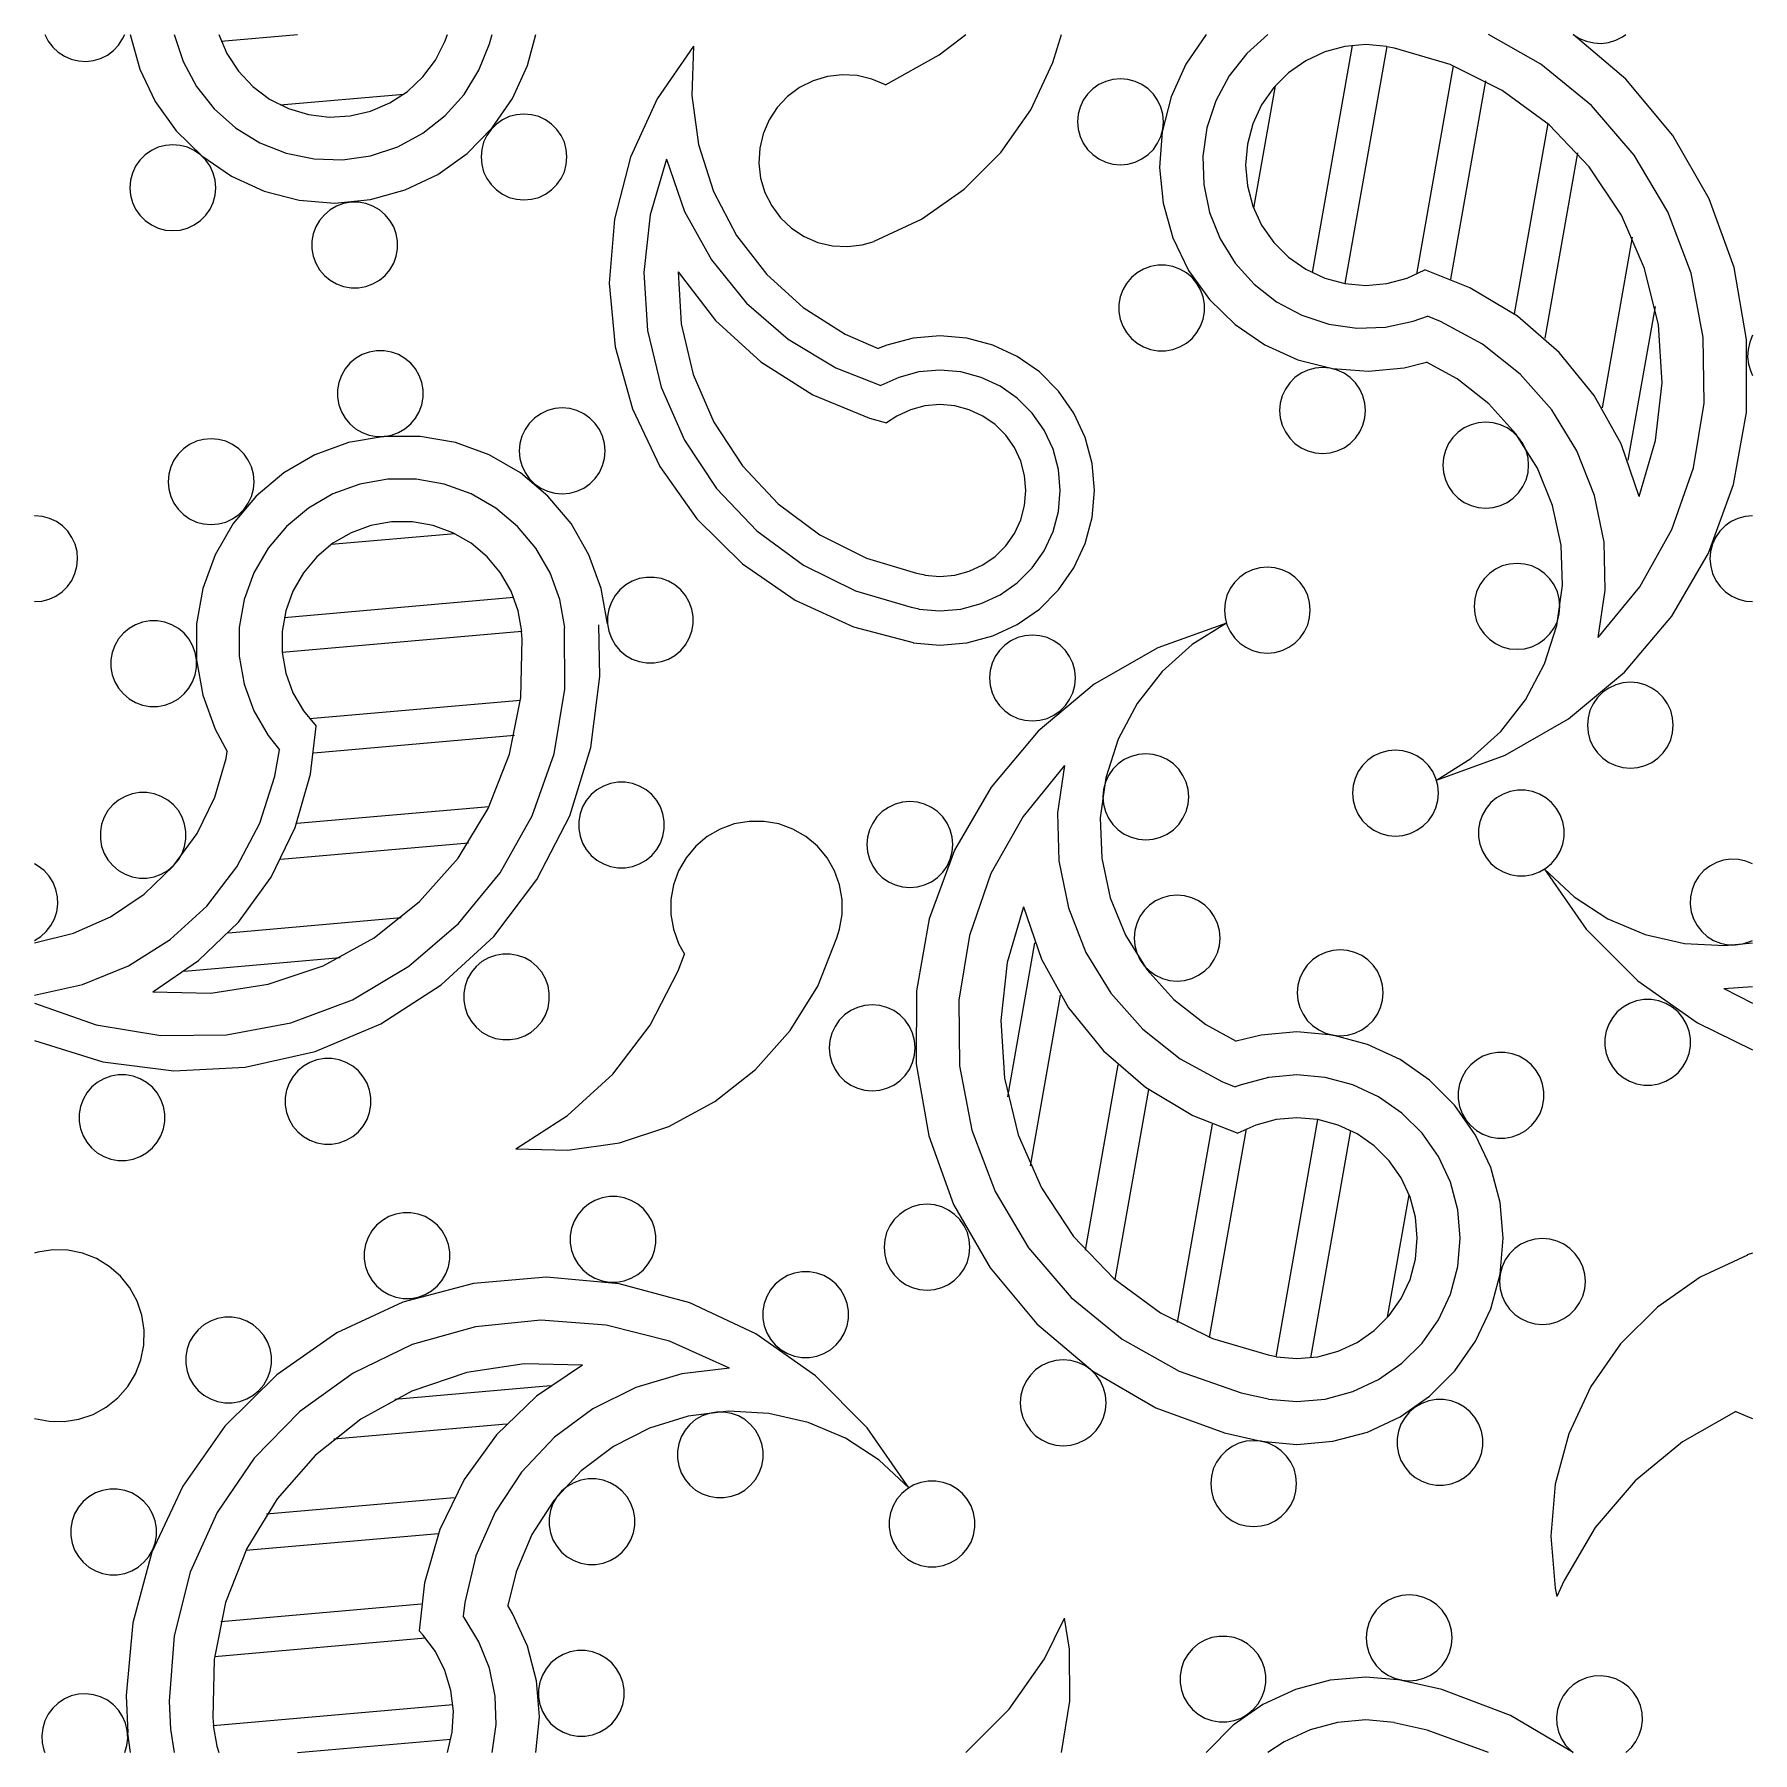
# Model space of a CAD drawing. Extents: x 0 to 100, y 0 to 100.
import ezdxf

# ---------------------------------------------------------------- set-up
doc = ezdxf.new("R2010")
doc.units = 0
doc.layers.add('default', color=7, linetype='CONTINUOUS')

msp = doc.modelspace()

# ---------------------------------------------------------------- linework, layer by layer
at = {"layer": 'default', "color": 0, "linetype": 'CONTINUOUS'}
for p, q in [((0.610357, 100), (0.806093, 99.610657)), ((0.806093, 99.610657), (1.066466, 99.261214)), ((1.066466, 99.261214), (1.383562, 98.962295)), ((4.24666, 98.796716), (4.596102, 99.057088)), ((4.596102, 99.057088), (4.895022, 99.374187)), ((4.895022, 99.374187), (5.134336, 99.738372)), ((5.134336, 99.738372), (5.256338, 100)), ((5.579245, 100), (6.138552, 97.983457)), ((8.133437, 100), (8.653941, 98.426993)), ((10.728661, 100), (11.209738, 98.877651)), ((10.869562, 99.610657), (15.319821, 100)), ((23.337379, 98.496834), (23.887921, 99.586799)), ((23.887921, 99.586799), (24.038317, 100)), ((25.875977, 97.91862), (26.48836, 99.458193)), ((26.48836, 99.458193), (26.633542, 100)), ((28.700359, 98.1811), (29.187735, 100)), ((38.369367, 99.31054), (36.251656, 96.240712)), ((38.369367, 99.31054), (38.256665, 96.436614)), ((52.649053, 98.816838), (54.205104, 100)), ((59.27081, 98.35751), (59.778229, 100)), ((68.202017, 100), (67.02271, 98.271274)), ((71.788696, 100), (70.554893, 98.894098)), ((76.688306, 99.354931), (74.356638, 86.131365)), ((76.275627, 99.294783), (75.096119, 98.978734)), ((77.49209, 99.401212), (76.275627, 99.294783)), ((78.708563, 99.294774), (76.275627, 85.496939)), ((78.708554, 99.294783), (77.49209, 99.401212)), ((79.15726, 99.19279), (78.705588, 99.277959)), ((82.401206, 98.240627), (79.15726, 99.19279)), ((87.66868, 98.270093), (84.63628, 100)), ((92.627752, 97.387211), (89.557005, 100)), ((89.559682, 100), (89.926063, 99.764049)), ((89.926063, 99.764049), (90.327841, 99.595312)), ((90.327841, 99.595312), (90.752821, 99.498901)), ((90.752821, 99.498901), (91.18809, 99.477755)), ((91.18809, 99.477755), (91.62041, 99.532505)), ((91.62041, 99.532505), (92.036668, 99.661496)), ((92.036668, 99.661496), (92.424194, 99.860819)), ((92.424194, 99.860819), (92.622966, 100)), ((1.383562, 98.962295), (1.747748, 98.722973)), ((1.747748, 98.722973), (2.147958, 98.550543)), ((2.147958, 98.550543), (2.572031, 98.450221)), ((2.572031, 98.450221), (3.007083, 98.42506)), ((3.007083, 98.42506), (3.439894, 98.47582)), ((3.439894, 98.47582), (3.857314, 98.60098)), ((3.857314, 98.60098), (4.24666, 98.796716)), ((8.653941, 98.426993), (9.439688, 96.968268)), ((11.209738, 98.877651), (11.878398, 97.855882)), ((22.605925, 97.519038), (23.337379, 98.496834)), ((27.832606, 96.276818), (28.700359, 98.1811)), ((49.539401, 97.056394), (52.649053, 98.816838)), ((57.989361, 95.609436), (59.27081, 98.35751)), ((67.02271, 98.271274), (66.161508, 96.364017)), ((70.554893, 98.894098), (69.531882, 97.590734)), ((73.989417, 98.462679), (72.989145, 97.762279)), ((75.096119, 98.978734), (73.989417, 98.462679)), ((82.572411, 98.172728), (80.432655, 86.037561)), ((85.430528, 96.739645), (82.401206, 98.240627)), ((90.623095, 95.853973), (87.66868, 98.270093)), ((6.138552, 97.983457), (7.039532, 96.094677)), ((11.878398, 97.855882), (12.714332, 96.965748)), ((21.715797, 96.683102), (22.605925, 97.519038)), ((25.005556, 96.508783), (25.875977, 97.91862)), ((45.315615, 97.29828), (44.536306, 96.90595)), ((46.15121, 97.549326), (45.315615, 97.29828)), ((47.017701, 97.651459), (46.15121, 97.549326)), ((47.888763, 97.601573), (47.017701, 97.651459)), ((48.737931, 97.401192), (47.888763, 97.601573)), ((49.539397, 97.056394), (48.737931, 97.401192)), ((61.957105, 97.079753), (61.600142, 96.829784)), ((62.352064, 97.263915), (61.957105, 97.079753)), ((62.772989, 97.376713), (62.352064, 97.263915)), ((63.207111, 97.414691), (62.772989, 97.376713)), ((63.641229, 97.376713), (63.207111, 97.414691)), ((64.062163, 97.263915), (63.641229, 97.376713)), ((64.457108, 97.079753), (64.062163, 97.263915)), ((64.81408, 96.829784), (64.457108, 97.079753)), ((69.531882, 97.590734), (68.750731, 96.129541)), ((72.989145, 97.762279), (72.125685, 96.89882)), ((84.449222, 97.299111), (82.414863, 85.76166)), ((95.353517, 94.123371), (92.627752, 97.387211)), ((7.039532, 96.094677), (8.254808, 94.391048)), ((9.439688, 96.968268), (10.4668, 95.66814)), ((12.714332, 96.965748), (13.692133, 96.234308)), ((13.692133, 96.234308), (14.782096, 95.683765)), ((14.304257, 95.895879), (21.508585, 96.526175)), ((19.571676, 95.533365), (20.694031, 96.014442)), ((20.694031, 96.014442), (21.715797, 96.683102)), ((23.903542, 95.271506), (25.005556, 96.508783)), ((26.64736, 94.552156), (27.832606, 96.276818)), ((36.251656, 96.240712), (34.699188, 92.849795)), ((38.256665, 96.436614), (38.644721, 93.586765)), ((43.836969, 96.384253), (43.238851, 95.749049)), ((44.536306, 96.90595), (43.836969, 96.384253)), ((61.04205, 96.164685), (60.85788, 95.769739)), ((61.291998, 96.521661), (61.04205, 96.164685)), ((61.600142, 96.829784), (61.291998, 96.521661)), ((65.122225, 96.521661), (64.81408, 96.829784)), ((65.372177, 96.164685), (65.122225, 96.521661)), ((65.556343, 95.769739), (65.372177, 96.164685)), ((66.161508, 96.364017), (65.644583, 94.336202)), ((68.750731, 96.129541), (68.235193, 94.554903)), ((72.211143, 96.998731), (70.955346, 89.876746)), ((72.125685, 96.89882), (71.425277, 95.898539)), ((88.153178, 94.735417), (85.430528, 96.739645)), ((10.4668, 95.66814), (11.704077, 94.566119)), ((14.782096, 95.683765), (15.9511, 95.330849)), ((15.9511, 95.330849), (17.163627, 95.186293)), ((17.163627, 95.186293), (18.382833, 95.25449)), ((18.382833, 95.25449), (19.571676, 95.533365)), ((22.603416, 94.244392), (23.903542, 95.271506)), ((27.245231, 95.02941), (26.888262, 94.779458)), ((27.640181, 95.21358), (27.245231, 95.02941)), ((28.061108, 95.326361), (27.640181, 95.21358)), ((28.495231, 95.364339), (28.061108, 95.326361)), ((28.929351, 95.326361), (28.495231, 95.364339)), ((29.35028, 95.21358), (28.929351, 95.326361)), ((29.74523, 95.02941), (29.35028, 95.21358)), ((30.102199, 94.779458), (29.74523, 95.02941)), ((42.760123, 95.019629), (42.415325, 94.218163)), ((43.238851, 95.749049), (42.760123, 95.019629)), ((56.250181, 93.125635), (57.989361, 95.609436)), ((60.745091, 95.34881), (60.707112, 94.914688)), ((60.85788, 95.769739), (60.745091, 95.34881)), ((65.669127, 95.34881), (65.556343, 95.769739)), ((65.707106, 94.914688), (65.669127, 95.34881)), ((71.425277, 95.898539), (70.909218, 94.791837)), ((93.113063, 92.961526), (90.623095, 95.853973)), ((8.254808, 94.391048), (9.747454, 92.924326)), ((11.704077, 94.566119), (13.113917, 93.695705)), ((21.144687, 93.458639), (22.603416, 94.244392)), ((25.180634, 93.059512), (26.64736, 94.552156)), ((26.330167, 94.114342), (26.145999, 93.719396)), ((26.580115, 94.471309), (26.330167, 94.114342)), ((26.888262, 94.779458), (26.580115, 94.471309)), ((30.41034, 94.471309), (30.102199, 94.779458)), ((30.660294, 94.114342), (30.41034, 94.471309)), ((30.84446, 93.719396), (30.660294, 94.114342)), ((42.415325, 94.218163), (42.214944, 93.369)), ((60.707112, 94.914688), (60.745091, 94.480565)), ((60.745091, 94.480565), (60.85788, 94.059636)), ((60.85788, 94.059636), (61.04205, 93.66469)), ((65.372177, 93.66469), (65.556343, 94.059636)), ((65.644583, 94.336202), (65.487634, 92.249429)), ((65.556343, 94.059636), (65.669127, 94.480565)), ((65.669127, 94.480565), (65.707106, 94.914688)), ((68.235193, 94.554903), (68.00091, 92.914659)), ((70.909218, 94.791837), (70.593169, 93.612338)), ((88.071491, 94.80692), (86.119641, 83.737405)), ((90.48643, 92.288859), (88.153178, 94.735417)), ((97.471103, 90.435784), (95.353517, 94.123371)), ((6.809634, 93.241513), (6.452664, 92.991569)), ((7.204583, 93.425692), (6.809634, 93.241513)), ((7.625513, 93.538472), (7.204583, 93.425692)), ((8.059633, 93.57645), (7.625513, 93.538472)), ((8.493754, 93.538472), (8.059633, 93.57645)), ((8.914684, 93.425692), (8.493754, 93.538472)), ((9.309633, 93.241513), (8.914684, 93.425692)), ((9.666604, 92.991569), (9.309633, 93.241513)), ((13.113917, 93.695705), (14.653488, 93.083317)), ((14.653488, 93.083317), (16.276009, 92.747583)), ((19.571676, 92.93814), (21.144687, 93.458639)), ((23.477, 91.84423), (25.180634, 93.059512)), ((26.03321, 93.298449), (25.995232, 92.864345)), ((26.145999, 93.719396), (26.03321, 93.298449)), ((30.957249, 93.298449), (30.84446, 93.719396)), ((30.995232, 92.864345), (30.957249, 93.298449)), ((38.644721, 93.586765), (39.52175, 90.847614)), ((42.214944, 93.369), (42.165058, 92.497929)), ((54.106112, 90.981558), (56.250181, 93.125635)), ((61.04205, 93.66469), (61.291998, 93.307714)), ((61.291998, 93.307714), (61.600142, 92.999574)), ((64.81408, 92.999574), (65.122225, 93.307714)), ((65.122225, 93.307714), (65.372177, 93.66469)), ((70.593169, 93.612338), (70.48674, 92.395866)), ((89.801262, 93.099371), (87.898817, 82.310062)), ((5.89457, 92.326453), (5.710402, 91.931499)), ((6.144522, 92.683429), (5.89457, 92.326453)), ((6.452664, 92.991569), (6.144522, 92.683429)), ((9.974745, 92.683429), (9.666604, 92.991569)), ((9.747454, 92.924326), (11.472116, 91.739078)), ((10.224697, 92.326453), (9.974745, 92.683429)), ((10.408865, 91.931499), (10.224697, 92.326453)), ((16.276009, 92.747583), (17.932178, 92.698695)), ((17.932178, 92.698695), (19.571676, 92.93814)), ((25.995232, 92.864345), (26.03321, 92.430222)), ((26.03321, 92.430222), (26.145999, 92.009293)), ((26.145999, 92.009293), (26.330167, 91.614338)), ((30.660294, 91.614338), (30.84446, 92.009293)), ((30.84446, 92.009293), (30.957249, 92.430222)), ((30.957249, 92.430222), (30.995232, 92.864345)), ((34.699188, 92.849795), (33.759129, 89.240798)), ((36.791505, 92.736385), (35.839355, 89.492439)), ((36.791505, 92.736385), (37.844358, 89.688342)), ((42.165058, 92.497929), (42.267187, 91.631442)), ((61.600142, 92.999574), (61.957105, 92.749622)), ((61.957105, 92.749622), (62.352064, 92.565452)), ((62.352064, 92.565452), (62.772989, 92.452663)), ((62.772989, 92.452663), (63.207111, 92.414684)), ((63.207111, 92.414684), (63.641229, 92.452663)), ((63.641229, 92.452663), (64.062163, 92.565452)), ((64.062163, 92.565452), (64.457108, 92.749622)), ((64.457108, 92.749622), (64.81408, 92.999574)), ((65.487634, 92.249429), (65.695444, 90.1671)), ((68.00091, 92.914659), (68.055016, 91.25864)), ((70.48674, 92.395866), (70.593169, 91.179394)), ((92.35941, 89.474303), (90.48643, 92.288859)), ((95.062935, 89.680643), (93.113063, 92.961526)), ((5.597614, 91.510578), (5.559634, 91.076456)), ((5.559634, 91.076456), (5.597614, 90.642333)), ((5.710402, 91.931499), (5.597614, 91.510578)), ((10.521653, 91.510578), (10.408865, 91.931499)), ((10.559633, 91.076456), (10.521653, 91.510578)), ((10.521653, 90.642333), (10.559633, 91.076456)), ((11.472116, 91.739078), (13.376393, 90.871323)), ((21.588218, 90.943256), (23.477, 91.84423)), ((26.330167, 91.614338), (26.580115, 91.25738)), ((26.580115, 91.25738), (26.888262, 90.949231)), ((30.102199, 90.949231), (30.41034, 91.25738)), ((30.41034, 91.25738), (30.660294, 91.614338)), ((42.267187, 91.631442), (42.518233, 90.795848)), ((68.055016, 91.25864), (68.395864, 89.637188)), ((70.593169, 91.179394), (70.909218, 89.999894)), ((5.597614, 90.642333), (5.710402, 90.221404)), ((5.710402, 90.221404), (5.89457, 89.82645)), ((10.224697, 89.82645), (10.408865, 90.221404)), ((10.408865, 90.221404), (10.521653, 90.642333)), ((13.376393, 90.871323), (15.402424, 90.34743)), ((15.402424, 90.34743), (17.488647, 90.183303)), ((17.591172, 90.003805), (17.213779, 89.785917)), ((17.488647, 90.183303), (19.571676, 90.383947)), ((18.000671, 90.152857), (17.591172, 90.003805)), ((18.429831, 90.228525), (18.000671, 90.152857)), ((18.865607, 90.228525), (18.429831, 90.228525)), ((19.294769, 90.152857), (18.865607, 90.228525)), ((19.704268, 90.003805), (19.294769, 90.152857)), ((19.571676, 90.383947), (21.588218, 90.943256)), ((20.081661, 89.785917), (19.704268, 90.003805)), ((26.888262, 90.949231), (27.245231, 90.699279)), ((27.245231, 90.699279), (27.640181, 90.515117)), ((27.640181, 90.515117), (28.061108, 90.402328)), ((28.061108, 90.402328), (28.495231, 90.364341)), ((28.495231, 90.364341), (28.929351, 90.402328)), ((28.929351, 90.402328), (29.35028, 90.515117)), ((29.35028, 90.515117), (29.74523, 90.699279)), ((29.74523, 90.699279), (30.102199, 90.949231)), ((39.52175, 90.847614), (40.861111, 88.302362)), ((42.518233, 90.795848), (42.910562, 90.016543)), ((42.910562, 90.016543), (43.43226, 89.31721)), ((51.622307, 89.242382), (54.106112, 90.981558)), ((65.695444, 90.1671), (66.261681, 88.152496)), ((98.91618, 86.436504), (97.471103, 90.435784)), ((5.89457, 89.82645), (6.144522, 89.469491)), ((6.144522, 89.469491), (6.452664, 89.161342)), ((6.452664, 89.161342), (6.809634, 88.91139)), ((9.309633, 88.91139), (9.666604, 89.161342)), ((9.666604, 89.161342), (9.974745, 89.469491)), ((9.974745, 89.469491), (10.224697, 89.82645)), ((16.59984, 89.171981), (16.381952, 88.794585)), ((16.879953, 89.505807), (16.59984, 89.171981)), ((17.213779, 89.785917), (16.879953, 89.505807)), ((20.415486, 89.505807), (20.081661, 89.785917)), ((20.695597, 89.171981), (20.415486, 89.505807)), ((20.91349, 88.794585), (20.695597, 89.171981)), ((33.759129, 89.240798), (33.460048, 85.523387)), ((35.839355, 89.492439), (35.464974, 86.13245)), ((37.844358, 89.688342), (39.410505, 86.869411)), ((43.43226, 89.31721), (44.067468, 88.719083)), ((48.874228, 87.960933), (51.622307, 89.242382)), ((68.395864, 89.637188), (69.013094, 88.099566)), ((70.909218, 89.999894), (71.425277, 88.893184)), ((93.715188, 86.377275), (92.35941, 89.474303)), ((96.413465, 86.111006), (95.062935, 89.680643)), ((6.809634, 88.91139), (7.204583, 88.727228)), ((7.204583, 88.727228), (7.625513, 88.614431)), ((7.625513, 88.614431), (8.059633, 88.576452)), ((8.059633, 88.576452), (8.493754, 88.614431)), ((8.493754, 88.614431), (8.914684, 88.727228)), ((8.914684, 88.727228), (9.309633, 88.91139)), ((16.232906, 88.385082), (16.157232, 87.955929)), ((16.381952, 88.794585), (16.232906, 88.385082)), ((21.062536, 88.385082), (20.91349, 88.794585)), ((21.138208, 87.955929), (21.062536, 88.385082)), ((40.861111, 88.302362), (42.622102, 86.028357)), ((44.067468, 88.719083), (44.796888, 88.240351)), ((44.796888, 88.240351), (45.598358, 87.895553)), ((66.261681, 88.152496), (67.169143, 86.266813)), ((69.013094, 88.099566), (69.887953, 86.692467)), ((71.425277, 88.893184), (72.125685, 87.892911)), ((92.998166, 88.194814), (91.246103, 78.258404)), ((16.157232, 87.955929), (16.157232, 87.520153)), ((16.157232, 87.520153), (16.232906, 87.090999)), ((16.232906, 87.090999), (16.381952, 86.681496)), ((20.91349, 86.681496), (21.062536, 87.090999)), ((21.062536, 87.090999), (21.138208, 87.520153)), ((21.138208, 87.520153), (21.138208, 87.955929)), ((45.598358, 87.895553), (46.447526, 87.695163)), ((46.447526, 87.695163), (47.318588, 87.645286)), ((47.318588, 87.645286), (48.185079, 87.747419)), ((48.185079, 87.747419), (48.880072, 87.944888)), ((72.125685, 87.892911), (72.989145, 87.029461)), ((72.989145, 87.029461), (73.989417, 86.329052)), ((16.381952, 86.681496), (16.59984, 86.3041)), ((16.59984, 86.3041), (16.879953, 85.970274)), ((20.415486, 85.970274), (20.695597, 86.3041)), ((20.695597, 86.3041), (20.91349, 86.681496)), ((35.464974, 86.13245), (35.679736, 82.75848)), ((37.467072, 86.185056), (37.642283, 83.157948)), ((37.467072, 86.185056), (39.64729, 83.353851)), ((39.410505, 86.869411), (41.442362, 84.365295)), ((42.622102, 86.028357), (44.751211, 84.094696)), ((64.176063, 86.123806), (63.842241, 85.843697)), ((64.553459, 86.341694), (64.176063, 86.123806)), ((64.962958, 86.490747), (64.553459, 86.341694)), ((65.39212, 86.566415), (64.962958, 86.490747)), ((65.827896, 86.566415), (65.39212, 86.566415)), ((66.257058, 86.490747), (65.827896, 86.566415)), ((66.666548, 86.341694), (66.257058, 86.490747)), ((67.043943, 86.123806), (66.666548, 86.341694)), ((67.377779, 85.843697), (67.043943, 86.123806)), ((67.169143, 86.266813), (68.390273, 84.567374)), ((69.887953, 86.692467), (70.993866, 85.458672)), ((73.989417, 86.329052), (75.096119, 85.812989)), ((79.888062, 85.812989), (80.929962, 86.292097)), ((83.548336, 85.25648), (80.929962, 86.292088)), ((94.512568, 83.09186), (93.715188, 86.377275)), ((97.123628, 82.361093), (96.413465, 86.111006)), ((99.644839, 82.247044), (98.91618, 86.436504)), ((16.879953, 85.970274), (17.213779, 85.690165)), ((17.213779, 85.690165), (17.591172, 85.472277)), ((17.591172, 85.472277), (18.000671, 85.323224)), ((18.000671, 85.323224), (18.429831, 85.247547)), ((18.429831, 85.247547), (18.865607, 85.247547)), ((18.865607, 85.247547), (19.294769, 85.323224)), ((19.294769, 85.323224), (19.704268, 85.472277)), ((19.704268, 85.472277), (20.081661, 85.690165)), ((20.081661, 85.690165), (20.415486, 85.970274)), ((33.460048, 85.523387), (33.811031, 81.810533)), ((63.344239, 85.132475), (63.195195, 84.72298)), ((63.562127, 85.50987), (63.344239, 85.132475)), ((63.842241, 85.843697), (63.562127, 85.50987)), ((67.657888, 85.50987), (67.377779, 85.843697)), ((67.875776, 85.132475), (67.657888, 85.50987)), ((68.02482, 84.72298), (67.875776, 85.132475)), ((70.993866, 85.458672), (72.297218, 84.435653)), ((75.096119, 85.812989), (76.275627, 85.496948)), ((76.275627, 85.496948), (77.49209, 85.390519)), ((77.49209, 85.390519), (78.708554, 85.496948)), ((78.708554, 85.496948), (79.888062, 85.812989)), ((86.314118, 83.5983), (83.548336, 85.25648)), ((41.442362, 84.365295), (43.878184, 82.25204)), ((44.751211, 84.094696), (47.183748, 82.560119)), ((63.195195, 84.72298), (63.119523, 84.293818)), ((63.119523, 84.293818), (63.119523, 83.858042)), ((68.100492, 84.293818), (68.02482, 84.72298)), ((68.100492, 83.858042), (68.100492, 84.293818)), ((68.390273, 84.567374), (69.887953, 83.105788)), ((72.297218, 84.435653), (73.758415, 83.654511)), ((94.318442, 84.165019), (92.740095, 75.213702)), ((37.642283, 83.157948), (38.340483, 80.20727)), ((39.64729, 83.353851), (42.286018, 80.944248)), ((63.119523, 83.858042), (63.195195, 83.42888)), ((63.195195, 83.42888), (63.344239, 83.019385)), ((63.344239, 83.019385), (63.562127, 82.64199)), ((67.657888, 82.64199), (67.875776, 83.019385)), ((67.875776, 83.019385), (68.02482, 83.42888)), ((68.02482, 83.42888), (68.100492, 83.858042)), ((69.887953, 83.105788), (71.616682, 81.926481)), ((73.758415, 83.654511), (75.333061, 83.138963)), ((75.333061, 83.138963), (76.973306, 82.904689)), ((78.629307, 82.958791), (80.25076, 83.299635)), ((80.25076, 83.299635), (81.087317, 83.596664)), ((81.828731, 83.296432), (81.087317, 83.596646)), ((84.280284, 81.966638), (81.828731, 83.296432)), ((88.749949, 81.485036), (86.314118, 83.5983)), ((94.727333, 79.717899), (94.512568, 83.09186)), ((35.679736, 82.75848), (36.477118, 79.473065)), ((43.878184, 82.25204), (46.643966, 80.59386)), ((47.183748, 82.560119), (49.117015, 81.716274)), ((51.136453, 82.323027), (49.620205, 81.916743)), ((52.700216, 82.459841), (51.136453, 82.323027)), ((54.263975, 82.323027), (52.700216, 82.459841)), ((55.780228, 81.916743), (54.263975, 82.323027)), ((63.562127, 82.64199), (63.842241, 82.308163)), ((63.842241, 82.308163), (64.176063, 82.028054)), ((64.176063, 82.028054), (64.553459, 81.810157)), ((66.666548, 81.810157), (67.043943, 82.028054)), ((67.043943, 82.028054), (67.377779, 82.308163)), ((67.377779, 82.308163), (67.657888, 82.64199)), ((76.973306, 82.904689), (78.629307, 82.958791)), ((97.171825, 78.544821), (97.123628, 82.361093)), ((99.634926, 77.994716), (99.644839, 82.247044)), ((99.830129, 82.089549), (99.732519, 81.66484)), ((100, 82.490855), (99.830129, 82.089549)), ((18.69891, 81.141918), (18.365088, 80.8618)), ((19.076308, 81.359806), (18.69891, 81.141918)), ((19.485807, 81.50885), (19.076308, 81.359806)), ((19.914965, 81.584518), (19.485807, 81.50885)), ((20.350743, 81.584518), (19.914965, 81.584518)), ((20.779898, 81.50885), (20.350743, 81.584518)), ((21.189399, 81.359806), (20.779898, 81.50885)), ((21.566795, 81.141918), (21.189399, 81.359806)), ((21.900621, 80.8618), (21.566795, 81.141918)), ((33.811031, 81.810533), (34.801415, 78.215027)), ((49.620205, 81.916743), (49.117011, 81.716274)), ((57.202886, 81.253351), (55.780228, 81.916743)), ((58.48874, 80.352989), (57.202886, 81.253351)), ((64.553459, 81.810157), (64.962958, 81.661113)), ((64.962958, 81.661113), (65.39212, 81.585445)), ((65.39212, 81.585445), (65.827896, 81.585445)), ((65.827896, 81.585445), (66.257058, 81.661113)), ((66.257058, 81.661113), (66.666548, 81.810157)), ((71.616682, 81.926481), (73.523931, 81.065287)), ((73.523931, 81.065287), (75.551746, 80.548358)), ((86.463669, 80.231338), (84.280284, 81.966638)), ((90.781797, 78.980912), (88.749949, 81.485036)), ((99.732519, 81.66484), (99.710139, 81.229633)), ((99.710139, 81.229633), (99.763682, 80.797155)), ((17.867084, 80.150578), (17.71804, 79.741083)), ((18.084972, 80.527964), (17.867084, 80.150578)), ((18.365088, 80.8618), (18.084972, 80.527964)), ((22.180735, 80.527964), (21.900621, 80.8618)), ((22.398623, 80.150578), (22.180735, 80.527964)), ((22.547667, 79.741083), (22.398623, 80.150578)), ((38.340483, 80.20727), (39.540459, 77.422643)), ((42.286018, 80.944248), (45.303083, 79.029459)), ((46.643966, 80.59386), (49.262345, 79.558251)), ((50.304244, 80.037369), (49.262345, 79.55826)), ((51.483748, 80.353418), (50.304244, 80.037369)), ((52.700216, 80.459838), (51.483748, 80.353418)), ((53.916684, 80.353418), (52.700216, 80.459838)), ((55.096188, 80.037369), (53.916684, 80.353418)), ((56.202889, 79.521297), (55.096188, 80.037369)), ((59.598714, 79.243016), (58.48874, 80.352989)), ((73.366287, 80.025995), (73.058151, 79.717846)), ((73.723262, 80.275948), (73.366287, 80.025995)), ((74.118208, 80.460109), (73.723262, 80.275948)), ((74.539137, 80.572898), (74.118208, 80.460109)), ((74.97326, 80.610885), (74.539137, 80.572898)), ((75.407382, 80.572898), (74.97326, 80.610885)), ((75.828312, 80.460109), (75.407382, 80.572898)), ((75.551746, 80.548358), (77.638527, 80.391414)), ((76.223257, 80.275948), (75.828312, 80.460109)), ((76.580233, 80.025995), (76.223257, 80.275948)), ((76.888373, 79.717846), (76.580233, 80.025995)), ((77.638527, 80.391414), (79.720856, 80.599214)), ((79.720856, 80.599214), (81.019733, 80.920504)), ((82.794997, 79.950931), (81.019733, 80.920487)), ((88.312554, 78.143261), (86.463669, 80.231338)), ((99.763682, 80.797155), (99.891501, 80.380548)), ((99.891501, 80.380548), (100, 80.147857)), ((17.71804, 79.741083), (17.642368, 79.311921)), ((17.642368, 79.311921), (17.642368, 78.876145)), ((22.623342, 79.311921), (22.547667, 79.741083)), ((22.623342, 78.876145), (22.623342, 79.311921)), ((36.477118, 79.473065), (37.832897, 76.376028)), ((45.303083, 79.029459), (48.606813, 77.667669)), ((57.203166, 78.820897), (56.202889, 79.521297)), ((60.499075, 77.957166), (59.598714, 79.243016)), ((72.808198, 79.360888), (72.624033, 78.965934)), ((73.058151, 79.717846), (72.808198, 79.360888)), ((77.138317, 79.360888), (76.888373, 79.717846)), ((77.322496, 78.965934), (77.138317, 79.360888)), ((84.650925, 78.504174), (82.794997, 79.950931)), ((94.352947, 76.357901), (94.727333, 79.717899)), ((17.642368, 78.876145), (17.71804, 78.446983)), ((17.71804, 78.446983), (17.867084, 78.03748)), ((17.867084, 78.03748), (18.084972, 77.660093)), ((22.180735, 77.660093), (22.398623, 78.03748)), ((22.398623, 78.03748), (22.547667, 78.446983)), ((22.547667, 78.446983), (22.623342, 78.876145)), ((29.865889, 78.104845), (29.470937, 77.920666)), ((30.286818, 78.217626), (29.865889, 78.104845)), ((30.720936, 78.255604), (30.286818, 78.217626)), ((31.155059, 78.217626), (30.720936, 78.255604)), ((31.575988, 78.104845), (31.155059, 78.217626)), ((31.970938, 77.920666), (31.575988, 78.104845)), ((34.801415, 78.215027), (36.401103, 74.846123)), ((50.988284, 78.157985), (50.19754, 77.789251)), ((51.831048, 78.3838), (50.988284, 78.157985)), ((52.700216, 78.459826), (51.831048, 78.3838)), ((53.569384, 78.3838), (52.700216, 78.459826)), ((54.412148, 78.157985), (53.569384, 78.3838)), ((55.202888, 77.789251), (54.412148, 78.157985)), ((58.066621, 77.957446), (57.203166, 78.820897)), ((72.511239, 78.545004), (72.473256, 78.110882)), ((72.473256, 78.110882), (72.511239, 77.676759)), ((72.624033, 78.965934), (72.511239, 78.545004)), ((77.435276, 78.545004), (77.322496, 78.965934)), ((77.473254, 78.110882), (77.435276, 78.545004)), ((77.435276, 77.676759), (77.473254, 78.110882)), ((86.227435, 76.757115), (84.650925, 78.504174)), ((89.770755, 75.765854), (88.312554, 78.143261)), ((92.347949, 76.161998), (90.781797, 78.980912)), ((96.556603, 74.778171), (97.171825, 78.544821)), ((18.084972, 77.660093), (18.365088, 77.326266)), ((18.365088, 77.326266), (18.69891, 77.046148)), ((18.69891, 77.046148), (19.076308, 76.82826)), ((21.189399, 76.82826), (21.566795, 77.046148)), ((21.566795, 77.046148), (21.900621, 77.326266)), ((21.900621, 77.326266), (22.180735, 77.660093)), ((28.555875, 77.005607), (28.371707, 76.610652)), ((28.805823, 77.362583), (28.555875, 77.005607)), ((29.11397, 77.670723), (28.805823, 77.362583)), ((29.470937, 77.920666), (29.11397, 77.670723)), ((32.327907, 77.670723), (31.970938, 77.920666)), ((32.63605, 77.362583), (32.327907, 77.670723)), ((32.886002, 77.005607), (32.63605, 77.362583)), ((33.07017, 76.610652), (32.886002, 77.005607)), ((39.540459, 77.422643), (41.205747, 74.888703)), ((48.606813, 77.667669), (49.599553, 77.38379)), ((50.19754, 77.789251), (49.599553, 77.38379)), ((55.917592, 77.288813), (55.202888, 77.789251)), ((56.534533, 76.671868), (55.917592, 77.288813)), ((58.767025, 76.957165), (58.066621, 77.957446)), ((61.162477, 76.534503), (60.499075, 77.957166)), ((72.511239, 77.676759), (72.624033, 77.25583)), ((72.624033, 77.25583), (72.808198, 76.860885)), ((77.138317, 76.860885), (77.322496, 77.25583)), ((77.322496, 77.25583), (77.435276, 77.676759)), ((83.215366, 77.095273), (82.858408, 76.845329)), ((83.610321, 77.279452), (83.215366, 77.095273)), ((84.03125, 77.392232), (83.610321, 77.279452)), ((84.465372, 77.430202), (84.03125, 77.392232)), ((84.899486, 77.392232), (84.465372, 77.430202)), ((85.320416, 77.279452), (84.899486, 77.392232)), ((85.71537, 77.095273), (85.320416, 77.279452)), ((86.072346, 76.845329), (85.71537, 77.095273)), ((98.886767, 73.808703), (99.634926, 77.994716)), ((9.035336, 76.132804), (8.678368, 75.882851)), ((9.430286, 76.316974), (9.035336, 76.132804)), ((9.851217, 76.429754), (9.430286, 76.316974)), ((10.285337, 76.467733), (9.851217, 76.429754)), ((10.719456, 76.429754), (10.285337, 76.467733)), ((11.140385, 76.316974), (10.719456, 76.429754)), ((11.535337, 76.132804), (11.140385, 76.316974)), ((11.892305, 75.882851), (11.535337, 76.132804)), ((18.289865, 76.24016), (16.323398, 75.524432)), ((20.350743, 76.603548), (18.289865, 76.24016)), ((19.076308, 76.82826), (19.485807, 76.679216)), ((19.485807, 76.679216), (19.914965, 76.603548)), ((19.914965, 76.603548), (20.350743, 76.603548)), ((20.350743, 76.603548), (20.779898, 76.679216)), ((22.443412, 76.603548), (20.350743, 76.603548)), ((20.779898, 76.679216), (21.189399, 76.82826)), ((24.504289, 76.24016), (22.443412, 76.603548)), ((26.470753, 75.524432), (24.504289, 76.24016)), ((28.258918, 76.189723), (28.220937, 75.755609)), ((28.371707, 76.610652), (28.258918, 76.189723)), ((33.182957, 76.189723), (33.07017, 76.610652)), ((33.22094, 75.755609), (33.182957, 76.189723)), ((37.832897, 76.376028), (39.705868, 73.56148)), ((57.034967, 75.957172), (56.534533, 76.671868)), ((59.283089, 75.850463), (58.767025, 76.957165)), ((61.568752, 75.018255), (61.162477, 76.534503)), ((72.808198, 76.860885), (73.058151, 76.503917)), ((73.058151, 76.503917), (73.366287, 76.195768)), ((73.366287, 76.195768), (73.723262, 75.945816)), ((76.223257, 75.945816), (76.580233, 76.195768)), ((76.580233, 76.195768), (76.888373, 76.503917)), ((76.888373, 76.503917), (77.138317, 76.860885)), ((82.300307, 76.180213), (82.116145, 75.785259)), ((82.550259, 76.537189), (82.300307, 76.180213)), ((82.858408, 76.845329), (82.550259, 76.537189)), ((86.380486, 76.537189), (86.072346, 76.845329)), ((87.47661, 74.762843), (86.227435, 76.757115)), ((86.630438, 76.180213), (86.380486, 76.537189)), ((86.814608, 75.785259), (86.630438, 76.180213)), ((93.400793, 73.11395), (92.347949, 76.161998)), ((93.400801, 73.113959), (94.352947, 76.357901)), ((8.120274, 75.217735), (7.936105, 74.822781)), ((8.370226, 75.574702), (8.120274, 75.217735)), ((8.678368, 75.882851), (8.370226, 75.574702)), ((12.200448, 75.574702), (11.892305, 75.882851)), ((12.4504, 75.217735), (12.200448, 75.574702)), ((12.634568, 74.822781), (12.4504, 75.217735)), ((16.323398, 75.524432), (14.511093, 74.478088)), ((28.283062, 74.478088), (26.470753, 75.524432)), ((28.220937, 75.755609), (28.258918, 75.321487)), ((28.258918, 75.321487), (28.371707, 74.900558)), ((33.07017, 74.900558), (33.182957, 75.321487)), ((33.182957, 75.321487), (33.22094, 75.755609)), ((57.403705, 75.166424), (57.034967, 75.957172)), ((57.62952, 74.323664), (57.403705, 75.166424)), ((59.599138, 74.670955), (59.283089, 75.850463)), ((61.705561, 73.454492), (61.568752, 75.018255)), ((73.723262, 75.945816), (74.118208, 75.761646)), ((74.118208, 75.761646), (74.539137, 75.648866)), ((74.539137, 75.648866), (74.97326, 75.610887)), ((74.97326, 75.610887), (75.407382, 75.648866)), ((75.407382, 75.648866), (75.828312, 75.761646)), ((75.828312, 75.761646), (76.223257, 75.945816)), ((82.003347, 75.36433), (81.965369, 74.930216)), ((82.116145, 75.785259), (82.003347, 75.36433)), ((86.927389, 75.36433), (86.814608, 75.785259)), ((86.965367, 74.930216), (86.927389, 75.36433)), ((90.793975, 73.171347), (89.770755, 75.765854)), ((7.823317, 74.401852), (7.785337, 73.967738)), ((7.936105, 74.822781), (7.823317, 74.401852)), ((12.747356, 74.401852), (12.634568, 74.822781)), ((12.785337, 73.967738), (12.747356, 74.401852)), ((14.511093, 74.478088), (12.908015, 73.132948)), ((20.568631, 74.113064), (18.936912, 73.825343)), ((22.22552, 74.113064), (20.568631, 74.113064)), ((23.857241, 73.825343), (22.22552, 74.113064)), ((29.88614, 73.132948), (28.283062, 74.478088)), ((28.371707, 74.900558), (28.555875, 74.505603)), ((28.555875, 74.505603), (28.805823, 74.148645)), ((28.805823, 74.148645), (29.11397, 73.840496)), ((32.327907, 73.840496), (32.63605, 74.148645)), ((32.63605, 74.148645), (32.886002, 74.505603)), ((32.886002, 74.505603), (33.07017, 74.900558)), ((36.401103, 74.846123), (38.561494, 71.806176)), ((41.205747, 74.888703), (43.285753, 72.682435)), ((57.705564, 73.454492), (57.62952, 74.323664)), ((59.705562, 73.454492), (59.599138, 74.670955)), ((81.965369, 74.930216), (82.003347, 74.496093)), ((82.003347, 74.496093), (82.116145, 74.075164)), ((82.116145, 74.075164), (82.300307, 73.68021)), ((86.630438, 73.68021), (86.814608, 74.075164)), ((86.814608, 74.075164), (86.927389, 74.496093)), ((86.927389, 74.496093), (86.965367, 74.930216)), ((88.360515, 72.581955), (87.47661, 74.762843)), ((95.29665, 71.175565), (96.556603, 74.778171)), ((7.785337, 73.967738), (7.823317, 73.533615)), ((7.823317, 73.533615), (7.936105, 73.112686)), ((7.936105, 73.112686), (8.120274, 72.717736)), ((12.908015, 73.132948), (11.562873, 71.529868)), ((12.4504, 72.717736), (12.634568, 73.112686)), ((12.634568, 73.112686), (12.747356, 73.533615)), ((12.747356, 73.533615), (12.785337, 73.967738)), ((17.379943, 73.258659), (15.945034, 72.430212)), ((18.936912, 73.825343), (17.379943, 73.258659)), ((25.414211, 73.258659), (23.857241, 73.825343)), ((26.849118, 72.430212), (25.414211, 73.258659)), ((29.11397, 73.840496), (29.470937, 73.590544)), ((29.470937, 73.590544), (29.865889, 73.406382)), ((29.865889, 73.406382), (30.286818, 73.293584)), ((31.231278, 71.529868), (29.88614, 73.132948)), ((30.286818, 73.293584), (30.720936, 73.255606)), ((30.720936, 73.255606), (31.155059, 73.293584)), ((31.155059, 73.293584), (31.575988, 73.406382)), ((31.575988, 73.406382), (31.970938, 73.590544)), ((31.970938, 73.590544), (32.327907, 73.840496)), ((39.705868, 73.56148), (42.039133, 71.114923)), ((57.62952, 72.585319), (57.705564, 73.454492)), ((59.599138, 72.238028), (59.705562, 73.454492)), ((61.568752, 71.890733), (61.705561, 73.454492)), ((82.300307, 73.68021), (82.550259, 73.323251)), ((82.550259, 73.323251), (82.858408, 73.015107)), ((82.858408, 73.015107), (83.215366, 72.76515)), ((85.71537, 72.76515), (86.072346, 73.015107)), ((86.072346, 73.015107), (86.380486, 73.323251)), ((86.380486, 73.323251), (86.630438, 73.68021)), ((91.351123, 70.438582), (90.793975, 73.171347)), ((97.423064, 69.816191), (98.886767, 73.808703)), ((8.120274, 72.717736), (8.370226, 72.360769)), ((8.370226, 72.360769), (8.678368, 72.052629)), ((8.678368, 72.052629), (9.035336, 71.802672)), ((11.535337, 71.802672), (11.892305, 72.052629)), ((11.892305, 72.052629), (12.200448, 72.360769)), ((12.200448, 72.360769), (12.4504, 72.717736)), ((15.945034, 72.430212), (14.675782, 71.365182)), ((28.118373, 71.365182), (26.849118, 72.430212)), ((43.285753, 72.682435), (45.717271, 70.870872)), ((57.403705, 71.74256), (57.62952, 72.585319)), ((59.283089, 71.058524), (59.599138, 72.238028)), ((83.215366, 72.76515), (83.610321, 72.580984)), ((83.610321, 72.580984), (84.03125, 72.468191)), ((84.03125, 72.468191), (84.465372, 72.430212)), ((84.465372, 72.430212), (84.899486, 72.468191)), ((84.899486, 72.468191), (85.320416, 72.580984)), ((85.320416, 72.580984), (85.71537, 72.76515)), ((88.852283, 70.280706), (88.360515, 72.581955)), ((0.033254, 71.986479), (-0.000002, 71.986479)), ((0.467112, 71.945618), (0.033254, 71.986479)), ((0.887283, 71.83003), (0.467112, 71.945618)), ((1.280998, 71.643244), (0.887283, 71.83003)), ((1.636297, 71.390916), (1.280998, 71.643244)), ((1.942383, 71.080733), (1.636297, 71.390916)), ((2.189956, 70.722108), (1.942383, 71.080733)), ((9.035336, 71.802672), (9.430286, 71.618506)), ((9.430286, 71.618506), (9.851217, 71.505713)), ((9.851217, 71.505713), (10.285337, 71.467735)), ((10.285337, 71.467735), (10.719456, 71.505713)), ((11.562873, 71.529868), (10.516536, 69.717566)), ((10.719456, 71.505713), (11.140385, 71.618506)), ((11.140385, 71.618506), (11.535337, 71.802672)), ((14.675782, 71.365182), (13.610753, 70.095933)), ((19.583959, 71.410531), (18.436489, 70.992891)), ((20.786521, 71.622575), (19.583959, 71.410531)), ((22.00763, 71.622575), (20.786521, 71.622575)), ((23.210196, 71.410531), (22.00763, 71.622575)), ((24.357664, 70.992891), (23.210196, 71.410531)), ((29.1834, 70.095933), (28.118373, 71.365182)), ((32.277617, 69.717566), (31.231278, 71.529868)), ((38.561494, 71.806176), (41.216946, 69.18757)), ((42.039133, 71.114923), (44.761783, 69.110695)), ((57.034967, 70.95182), (57.403705, 71.74256)), ((58.767025, 69.951819), (59.283089, 71.058524)), ((61.162477, 70.37448), (61.568752, 71.890733)), ((93.430258, 67.846481), (95.29665, 71.175565)), ((98.090874, 71.080733), (97.843302, 70.722108)), ((98.396959, 71.390916), (98.090874, 71.080733)), ((98.752255, 71.643235), (98.396959, 71.390916)), ((99.145975, 71.830025), (98.752255, 71.643235)), ((99.566144, 71.94561), (99.145975, 71.830025)), ((100, 71.986479), (99.566144, 71.94561)), ((2.371492, 70.325942), (2.189956, 70.722108)), ((2.481478, 69.904273), (2.371492, 70.325942)), ((13.610753, 70.095933), (12.782305, 68.661017)), ((17.378974, 70.382332), (16.443545, 69.59741)), ((24.476313, 70.936195), (17.271978, 70.305899)), ((18.436489, 70.992891), (17.378974, 70.382332)), ((25.41518, 70.382332), (24.357664, 70.992891)), ((26.350606, 69.59741), (25.41518, 70.382332)), ((30.011849, 68.661017), (29.1834, 70.095933)), ((45.717271, 70.870872), (48.426422, 69.509057)), ((55.917592, 69.62017), (56.534533, 70.237111)), ((56.534533, 70.237111), (57.034967, 70.95182)), ((60.499075, 68.951822), (61.162477, 70.37448)), ((88.936963, 67.92903), (88.852283, 70.280706)), ((91.425243, 67.650583), (91.351123, 70.438582)), ((97.661756, 70.325942), (97.551775, 69.904273)), ((97.843302, 70.722108), (97.661756, 70.325942)), ((2.360118, 68.615882), (2.475703, 69.03605)), ((2.475703, 69.03605), (2.516571, 69.46991)), ((2.516571, 69.46991), (2.481478, 69.904273)), ((10.516536, 69.717566), (9.800802, 67.751097)), ((16.443545, 69.59741), (15.658632, 68.661988)), ((27.135522, 68.661988), (26.350606, 69.59741)), ((32.993354, 67.751097), (32.277617, 69.717566)), ((41.216946, 69.18757), (44.286774, 67.069853)), ((44.761783, 69.110695), (47.791105, 67.609704)), ((48.426422, 69.509057), (51.33089, 68.638375)), ((54.412148, 68.750998), (55.202888, 69.119737)), ((55.202888, 69.119737), (55.917592, 69.62017)), ((58.066621, 68.951537), (58.767025, 69.951819)), ((85.43254, 69.059983), (85.037585, 68.875817)), ((85.853469, 69.172767), (85.43254, 69.059983)), ((86.287592, 69.210754), (85.853469, 69.172767)), ((86.721714, 69.172767), (86.287592, 69.210754)), ((87.142635, 69.059983), (86.721714, 69.172767)), ((87.537589, 68.875817), (87.142635, 69.059983)), ((95.288321, 66.138521), (97.423064, 69.816191)), ((97.551775, 69.904273), (97.516675, 69.46991)), ((97.516675, 69.46991), (97.55755, 69.036055)), ((97.55755, 69.036055), (97.67313, 68.615882)), ((1.921006, 67.866865), (2.173328, 68.222166)), ((2.173328, 68.222166), (2.360118, 68.615882)), ((12.782305, 68.661017), (12.215617, 67.104047)), ((15.658632, 68.661988), (15.048076, 67.604477)), ((27.746078, 67.604477), (27.135522, 68.661988)), ((30.578539, 67.104047), (30.011849, 68.661017)), ((34.790682, 68.173873), (34.413287, 67.955985)), ((35.200184, 68.322921), (34.790682, 68.173873)), ((35.629341, 68.398589), (35.200184, 68.322921)), ((36.065119, 68.398589), (35.629341, 68.398589)), ((36.494277, 68.322921), (36.065119, 68.398589)), ((36.903774, 68.173873), (36.494277, 68.322921)), ((37.281169, 67.955985), (36.903774, 68.173873)), ((51.33089, 68.638375), (51.834014, 68.541999)), ((51.831048, 68.525184), (52.700216, 68.449144)), ((52.700216, 68.449144), (53.569384, 68.525184)), ((53.569384, 68.525184), (54.412148, 68.750998)), ((56.202889, 67.387678), (57.203166, 68.088082)), ((57.203166, 68.088082), (58.066621, 68.951537)), ((59.598714, 67.665963), (60.499075, 68.951822)), ((69.841943, 68.099473), (69.591995, 67.742502)), ((70.150083, 68.407609), (69.841943, 68.099473)), ((70.507055, 68.657561), (70.150083, 68.407609)), ((70.902009, 68.841727), (70.507055, 68.657561)), ((71.322938, 68.954521), (70.902009, 68.841727)), ((71.757056, 68.992499), (71.322938, 68.954521)), ((72.191179, 68.954521), (71.757056, 68.992499)), ((72.612104, 68.841727), (72.191179, 68.954521)), ((73.007058, 68.657561), (72.612104, 68.841727)), ((73.364021, 68.407609), (73.007058, 68.657561)), ((73.672161, 68.099473), (73.364021, 68.407609)), ((73.922122, 67.742502), (73.672161, 68.099473)), ((84.372478, 68.31772), (84.122526, 67.960753)), ((84.680618, 68.62586), (84.372478, 68.31772)), ((85.037585, 68.875817), (84.680618, 68.62586)), ((87.894565, 68.62586), (87.537589, 68.875817)), ((88.202705, 68.31772), (87.894565, 68.62586)), ((88.45264, 67.960753), (88.202705, 68.31772)), ((97.67313, 68.615882), (97.859924, 68.222166)), ((97.859924, 68.222166), (98.112248, 67.866865)), ((-0.000002, 66.986595), (0.434361, 67.021682)), ((0.434361, 67.021682), (0.856032, 67.131667)), ((0.856032, 67.131667), (1.252198, 67.313208)), ((1.252198, 67.313208), (1.610822, 67.560781)), ((1.610822, 67.560781), (1.921006, 67.866865)), ((9.800802, 67.751097), (9.437414, 65.690225)), ((12.215617, 67.104047), (11.927901, 65.472328)), ((27.911001, 67.221421), (14.53453, 66.051133)), ((15.048076, 67.604477), (14.630429, 66.457002)), ((28.163725, 66.457002), (27.746078, 67.604477)), ((30.866255, 65.472328), (30.578539, 67.104047)), ((33.356742, 65.690225), (32.993354, 67.751097)), ((33.799351, 67.342049), (33.581459, 66.964653)), ((34.07946, 67.675871), (33.799351, 67.342049)), ((34.413287, 67.955985), (34.07946, 67.675871)), ((37.614996, 67.675871), (37.281169, 67.955985)), ((37.895105, 67.342049), (37.614996, 67.675871)), ((38.112993, 66.964653), (37.895105, 67.342049)), ((44.286774, 67.069853), (47.67769, 65.517389)), ((47.791105, 67.609704), (51.035046, 66.657554)), ((55.096188, 66.871619), (56.202889, 67.387678)), ((58.48874, 66.55599), (59.598714, 67.665963)), ((69.40782, 67.347547), (69.295036, 66.926618)), ((69.591995, 67.742502), (69.40782, 67.347547)), ((74.106283, 67.347547), (73.922122, 67.742502)), ((74.219081, 66.926618), (74.106283, 67.347547)), ((83.825567, 67.144873), (83.787588, 66.710755)), ((83.938364, 67.565803), (83.825567, 67.144873)), ((84.122526, 67.960753), (83.938364, 67.565803)), ((88.636827, 67.565803), (88.45264, 67.960753)), ((88.611998, 65.598367), (88.936963, 67.92903)), ((88.749608, 67.144873), (88.636827, 67.565803)), ((88.787586, 66.710755), (88.749608, 67.144873)), ((91.014138, 64.892066), (93.430258, 67.846481)), ((91.014138, 64.892066), (91.425243, 67.650583)), ((98.112248, 67.866865), (98.422426, 67.560781)), ((98.422426, 67.560781), (98.781047, 67.313208)), ((98.781047, 67.313208), (99.177217, 67.131667)), ((99.177217, 67.131667), (99.598881, 67.021682)), ((99.598881, 67.021682), (100, 66.986586)), ((14.630429, 66.457002), (14.418387, 65.25444)), ((28.375768, 65.25444), (28.163725, 66.457002)), ((33.432415, 66.555154), (33.356742, 66.125992)), ((33.356742, 66.125992), (33.356742, 65.690216)), ((33.581459, 66.964653), (33.432415, 66.555154)), ((38.262037, 66.555154), (38.112993, 66.964653)), ((38.337714, 66.125992), (38.262037, 66.555154)), ((38.337714, 65.690216), (38.337714, 66.125992)), ((51.035046, 66.657554), (51.486719, 66.572381)), ((51.483748, 66.555574), (52.700216, 66.449141)), ((52.700216, 66.449141), (53.916684, 66.555574)), ((53.916684, 66.555574), (55.096188, 66.871619)), ((57.202886, 65.655632), (58.48874, 66.55599)), ((69.295036, 66.926618), (69.257057, 66.4925)), ((69.257057, 66.4925), (69.295036, 66.058377)), ((69.295036, 66.058377), (69.40782, 65.637452)), ((74.106283, 65.637452), (74.219081, 66.058377)), ((74.25706, 66.4925), (74.219081, 66.926618)), ((74.219081, 66.058377), (74.25706, 66.4925)), ((83.787588, 66.710755), (83.825567, 66.276633)), ((83.825567, 66.276633), (83.938364, 65.855699)), ((88.636827, 65.855699), (88.749608, 66.276633)), ((88.749608, 66.276633), (88.787586, 66.710755)), ((92.547377, 62.887405), (95.288321, 66.138521)), ((5.179159, 65.14743), (4.899046, 64.813608)), ((5.512985, 65.427543), (5.179159, 65.14743)), ((5.890381, 65.645431), (5.512985, 65.427543)), ((6.299879, 65.79448), (5.890381, 65.645431)), ((6.729037, 65.870148), (6.299879, 65.79448)), ((7.164816, 65.870148), (6.729037, 65.870148)), ((7.593974, 65.79448), (7.164816, 65.870148)), ((8.003473, 65.645431), (7.593974, 65.79448)), ((8.380867, 65.427543), (8.003473, 65.645431)), ((8.714693, 65.14743), (8.380867, 65.427543)), ((8.994806, 64.813608), (8.714693, 65.14743)), ((9.437414, 65.690225), (9.437414, 63.597551)), ((11.927901, 65.472328), (11.927901, 63.815435)), ((14.418387, 65.25444), (14.418387, 64.033331)), ((28.375768, 65.254432), (14.418391, 64.033331)), ((28.393384, 64.794623), (28.35875, 65.252944)), ((30.868661, 61.891021), (30.849241, 65.470841)), ((32.914577, 62.635668), (32.841632, 65.645147)), ((33.356742, 65.690216), (33.432415, 65.261054)), ((33.432415, 65.261054), (33.581459, 64.851564)), ((38.112993, 64.851564), (38.262037, 65.261054)), ((38.262037, 65.261054), (38.337714, 65.690216)), ((47.67769, 65.517389), (51.139419, 64.602767)), ((55.780228, 64.992231), (57.202886, 65.655632)), ((57.652695, 65.003889), (57.231761, 64.8911)), ((58.086813, 65.041872), (57.652695, 65.003889)), ((58.520936, 65.003889), (58.086813, 65.041872)), ((58.941865, 64.8911), (58.520936, 65.003889)), ((69.373923, 65.737035), (65.374648, 64.291962)), ((69.373923, 65.737035), (67.379655, 64.48786)), ((69.40782, 65.637452), (69.591995, 65.242498)), ((69.591995, 65.242498), (69.841943, 64.885527)), ((73.672161, 64.885527), (73.922122, 65.242498)), ((73.922122, 65.242498), (74.106283, 65.637452)), ((83.938364, 65.855699), (84.122526, 65.460754)), ((84.122526, 65.460754), (84.372478, 65.103782)), ((84.372478, 65.103782), (84.680618, 64.795638)), ((87.887251, 63.359545), (88.611998, 65.598367)), ((87.894565, 64.795638), (88.202705, 65.103782)), ((88.202705, 65.103782), (88.45264, 65.460754)), ((88.45264, 65.460754), (88.636827, 65.855699)), ((4.532112, 64.026709), (4.456439, 63.597551)), ((4.681156, 64.436212), (4.532112, 64.026709)), ((4.899046, 64.813608), (4.681156, 64.436212)), ((9.212696, 64.436212), (8.994806, 64.813608)), ((9.361741, 64.026709), (9.212696, 64.436212)), ((9.437413, 63.597551), (9.361741, 64.026709)), ((14.418387, 64.033331), (14.630429, 62.83077)), ((28.313267, 61.414778), (28.393384, 64.794623)), ((33.581459, 64.851564), (33.799351, 64.47416)), ((33.799351, 64.47416), (34.07946, 64.140333)), ((34.07946, 64.140333), (34.413287, 63.860224)), ((37.281169, 63.860224), (37.614996, 64.140333)), ((37.614996, 64.140333), (37.895105, 64.47416)), ((37.895105, 64.47416), (38.112993, 64.851564)), ((51.136453, 64.585952), (52.700216, 64.449143)), ((52.700216, 64.449143), (54.263975, 64.585952)), ((54.263975, 64.585952), (55.780228, 64.992231)), ((56.171704, 64.148833), (55.921748, 63.791865)), ((56.479844, 64.456977), (56.171704, 64.148833)), ((56.836816, 64.706929), (56.479844, 64.456977)), ((57.231761, 64.8911), (56.836816, 64.706929)), ((59.336815, 64.706929), (58.941865, 64.8911)), ((59.693782, 64.456977), (59.336815, 64.706929)), ((60.001922, 64.148833), (59.693782, 64.456977)), ((60.251875, 63.791865), (60.001922, 64.148833)), ((65.374648, 64.291962), (61.687066, 62.174376)), ((67.379655, 64.48786), (65.632597, 62.911355)), ((69.841943, 64.885527), (70.150083, 64.577391)), ((70.150083, 64.577391), (70.507055, 64.327439)), ((70.507055, 64.327439), (70.902009, 64.143264)), ((70.902009, 64.143264), (71.322938, 64.030479)), ((71.322938, 64.030479), (71.757056, 63.992501)), ((71.757056, 63.992501), (72.191179, 64.030479)), ((72.191179, 64.030479), (72.612104, 64.143264)), ((72.612104, 64.143264), (73.007058, 64.327439)), ((73.007058, 64.327439), (73.364021, 64.577391)), ((73.364021, 64.577391), (73.672161, 64.885527)), ((84.680618, 64.795638), (85.037585, 64.545685)), ((85.037585, 64.545685), (85.43254, 64.361519)), ((85.43254, 64.361519), (85.853469, 64.248735)), ((85.853469, 64.248735), (86.287592, 64.210752)), ((86.287592, 64.210752), (86.721714, 64.248735)), ((86.721714, 64.248735), (87.142635, 64.361519)), ((87.142635, 64.361519), (87.537589, 64.545685)), ((87.537589, 64.545685), (87.894565, 64.795638)), ((4.456439, 63.597551), (4.456439, 63.161775)), ((4.456439, 63.161775), (4.532112, 62.732617)), ((9.361741, 62.732617), (9.437413, 63.161775)), ((9.437413, 63.161775), (9.437413, 63.597551)), ((9.437414, 63.597551), (9.800802, 61.536674)), ((11.927901, 63.815435), (12.215617, 62.18372)), ((34.413287, 63.860224), (34.790682, 63.642332)), ((34.790682, 63.642332), (35.200184, 63.493288)), ((35.200184, 63.493288), (35.629341, 63.417615)), ((35.629341, 63.417615), (36.065119, 63.417615)), ((36.065119, 63.417615), (36.494277, 63.493288)), ((36.494277, 63.493288), (36.903774, 63.642332)), ((36.903774, 63.642332), (37.281169, 63.860224)), ((55.737582, 63.39692), (55.624793, 62.975991)), ((55.921748, 63.791865), (55.737582, 63.39692)), ((60.436045, 63.39692), (60.251875, 63.791865)), ((60.548829, 62.975991), (60.436045, 63.39692)), ((86.784758, 61.280589), (87.887251, 63.359545)), ((4.532112, 62.732617), (4.681156, 62.323114)), ((4.681156, 62.323114), (4.899046, 61.945719)), ((8.994806, 61.945719), (9.212696, 62.323114)), ((9.212696, 62.323114), (9.361741, 62.732617)), ((12.215617, 62.18372), (12.782305, 60.62675)), ((14.630429, 62.83077), (15.048076, 61.683295)), ((32.390876, 58.50353), (32.914577, 62.635668)), ((55.624793, 62.975991), (55.586814, 62.541864)), ((55.586814, 62.541864), (55.624793, 62.107746)), ((55.624793, 62.107746), (55.737582, 61.686816)), ((61.687066, 62.174376), (58.423216, 59.448615)), ((60.436045, 61.686816), (60.548829, 62.107746)), ((60.586812, 62.541864), (60.548829, 62.975991)), ((60.548829, 62.107746), (60.586812, 62.541864)), ((65.632597, 62.911355), (64.185844, 61.055427)), ((89.283527, 60.161644), (92.547377, 62.887405)), ((92.028732, 62.143384), (91.633778, 61.959218)), ((92.449662, 62.256173), (92.028732, 62.143384)), ((92.883784, 62.294151), (92.449662, 62.256173)), ((93.317898, 62.256173), (92.883784, 62.294151)), ((93.738836, 62.143384), (93.317898, 62.256173)), ((94.133782, 61.959218), (93.738836, 62.143384)), ((4.899046, 61.945719), (5.179159, 61.611896)), ((5.179159, 61.611896), (5.512985, 61.331783)), ((5.512985, 61.331783), (5.890381, 61.11389)), ((5.890381, 61.11389), (6.299879, 60.964846)), ((7.593974, 60.964846), (8.003473, 61.11389)), ((8.003473, 61.11389), (8.380867, 61.331783)), ((8.380867, 61.331783), (8.714693, 61.611896)), ((8.714693, 61.611896), (8.994806, 61.945719)), ((9.800802, 61.536674), (10.516536, 59.570206)), ((15.048076, 61.683295), (15.658632, 60.625784)), ((28.29201, 61.231828), (16.016507, 60.157865)), ((27.647471, 58.100194), (28.313267, 61.414778)), ((30.246736, 58.125461), (30.868661, 61.891021)), ((55.737582, 61.686816), (55.921748, 61.291866)), ((55.921748, 61.291866), (56.171704, 60.934899)), ((60.001922, 60.934899), (60.251875, 61.291866)), ((60.251875, 61.291866), (60.436045, 61.686816)), ((64.185844, 61.055427), (63.083342, 58.976466)), ((85.338001, 59.424661), (86.784758, 61.280589)), ((90.718719, 61.04415), (90.534557, 60.649204)), ((90.968671, 61.401117), (90.718719, 61.04415)), ((91.27682, 61.709261), (90.968671, 61.401117)), ((91.633778, 61.959218), (91.27682, 61.709261)), ((94.490749, 61.709261), (94.133782, 61.959218)), ((94.798898, 61.401117), (94.490749, 61.709261)), ((95.04885, 61.04415), (94.798898, 61.401117)), ((95.23302, 60.649204), (95.04885, 61.04415)), ((6.299879, 60.964846), (6.729037, 60.889174)), ((6.729037, 60.889174), (7.164816, 60.889174)), ((7.164816, 60.889174), (7.593974, 60.964846)), ((12.782305, 60.62675), (13.610753, 59.191835)), ((15.658632, 60.625784), (16.391079, 59.743388)), ((56.171704, 60.934899), (56.479844, 60.626759)), ((56.479844, 60.626759), (56.836816, 60.376803)), ((56.836816, 60.376803), (57.231761, 60.192637)), ((57.231761, 60.192637), (57.652695, 60.079848)), ((57.652695, 60.079848), (58.086813, 60.041865)), ((58.086813, 60.041865), (58.520936, 60.079848)), ((58.520936, 60.079848), (58.941865, 60.192637)), ((58.941865, 60.192637), (59.336815, 60.376803)), ((59.336815, 60.376803), (59.693782, 60.626759)), ((59.693782, 60.626759), (60.001922, 60.934899)), ((85.595949, 58.044054), (89.283527, 60.161644)), ((90.421768, 60.22827), (90.383781, 59.794152)), ((90.534557, 60.649204), (90.421768, 60.22827)), ((95.345801, 60.22827), (95.23302, 60.649204)), ((95.383779, 59.794152), (95.345801, 60.22827)), ((10.516536, 59.570206), (11.225749, 58.266382)), ((13.610753, 59.191835), (14.270189, 58.354276)), ((16.068441, 56.946189), (16.391079, 59.743383)), ((27.933903, 59.192867), (16.263042, 58.171799)), ((58.423216, 59.448615), (55.682276, 56.1975)), ((83.590942, 57.848156), (85.338001, 59.424661)), ((90.383781, 59.794152), (90.421768, 59.36003)), ((90.421768, 59.36003), (90.534557, 58.939096)), ((95.23302, 58.939096), (95.345801, 59.36003)), ((95.345801, 59.36003), (95.383779, 59.794152)), ((11.15362, 57.86585), (11.225749, 58.266382)), ((14.000896, 56.829515), (14.270188, 58.354285)), ((26.416216, 54.951584), (27.647471, 58.100194)), ((28.980376, 54.525108), (30.246736, 58.125461)), ((31.157596, 54.525108), (32.390876, 58.50353)), ((63.083342, 58.976466), (62.358599, 56.737649)), ((64.248883, 58.087286), (63.827959, 57.974501)), ((64.683006, 58.125268), (64.248883, 58.087286)), ((65.117124, 58.087286), (64.683006, 58.125268)), ((65.538053, 57.974501), (65.117124, 58.087286)), ((77.963535, 58.008582), (77.606577, 57.758634)), ((78.358489, 58.192752), (77.963535, 58.008582)), ((78.779419, 58.305537), (78.358489, 58.192752)), ((79.213541, 58.34352), (78.779419, 58.305537)), ((79.647655, 58.305537), (79.213541, 58.34352)), ((80.068584, 58.192752), (79.647655, 58.305537)), ((80.463539, 58.008582), (80.068584, 58.192752)), ((80.820514, 57.758634), (80.463539, 58.008582)), ((81.59667, 56.598981), (85.595949, 58.044054)), ((90.534557, 58.939096), (90.718719, 58.544151)), ((90.718719, 58.544151), (90.968671, 58.187183)), ((90.968671, 58.187183), (91.27682, 57.879039)), ((94.490749, 57.879039), (94.798898, 58.187183)), ((94.798898, 58.187183), (95.04885, 58.544151)), ((95.04885, 58.544151), (95.23302, 58.939096)), ((10.502143, 55.604622), (11.15362, 57.86585)), ((59.956459, 57.44395), (57.54033, 54.48954)), ((59.956464, 57.44395), (59.545342, 54.685433)), ((62.767893, 57.232238), (62.51794, 56.875271)), ((63.076037, 57.540383), (62.767893, 57.232238)), ((63.433, 57.790331), (63.076037, 57.540383)), ((63.827959, 57.974501), (63.433, 57.790331)), ((65.933008, 57.790331), (65.538053, 57.974501)), ((66.289979, 57.540383), (65.933008, 57.790331)), ((66.598115, 57.232238), (66.289979, 57.540383)), ((66.848067, 56.875271), (66.598115, 57.232238)), ((77.048476, 57.093522), (76.864314, 56.698568)), ((77.298428, 57.450489), (77.048476, 57.093522)), ((77.606577, 57.758634), (77.298428, 57.450489)), ((81.128655, 57.450489), (80.820514, 57.758634)), ((81.378607, 57.093522), (81.128655, 57.450489)), ((81.562777, 56.698568), (81.378607, 57.093522)), ((81.59667, 56.598976), (83.590942, 57.848156)), ((91.27682, 57.879039), (91.633778, 57.629091)), ((91.633778, 57.629091), (92.028732, 57.444921)), ((92.028732, 57.444921), (92.449662, 57.332132)), ((92.449662, 57.332132), (92.883784, 57.294149)), ((92.883784, 57.294149), (93.317898, 57.332132)), ((93.317898, 57.332132), (93.738836, 57.444921)), ((93.738836, 57.444921), (94.133782, 57.629091)), ((94.133782, 57.629091), (94.490749, 57.879039)), ((13.126208, 54.089616), (14.000896, 56.829515)), ((15.1826, 53.845482), (16.068441, 56.946189)), ((32.736472, 56.035407), (32.402648, 55.755294)), ((33.113868, 56.253295), (32.736472, 56.035407)), ((33.523369, 56.402343), (33.113868, 56.253295)), ((33.952527, 56.478016), (33.523369, 56.402343)), ((34.388305, 56.478016), (33.952527, 56.478016)), ((34.817462, 56.402343), (34.388305, 56.478016)), ((35.226959, 56.253295), (34.817462, 56.402343)), ((35.604355, 56.035407), (35.226959, 56.253295)), ((35.938181, 55.755294), (35.604355, 56.035407)), ((55.682276, 56.1975), (53.54753, 52.519825)), ((62.358599, 56.737649), (62.033635, 54.406986)), ((62.220985, 56.059392), (62.183007, 55.625269)), ((62.333774, 56.480321), (62.220985, 56.059392)), ((62.51794, 56.875271), (62.333774, 56.480321)), ((67.032233, 56.480321), (66.848067, 56.875271)), ((67.145027, 56.059392), (67.032233, 56.480321)), ((67.183005, 55.625269), (67.145027, 56.059392)), ((76.751516, 56.277643), (76.713538, 55.84352)), ((76.864314, 56.698568), (76.751516, 56.277643)), ((81.675558, 56.277643), (81.562777, 56.698568)), ((81.713536, 55.84352), (81.675558, 56.277643)), ((86.317897, 56.011125), (85.888744, 55.935457)), ((86.753673, 56.011125), (86.317897, 56.011125)), ((87.182826, 55.935457), (86.753673, 56.011125)), ((4.563624, 55.155531), (4.283511, 54.821704)), ((4.89745, 55.43564), (4.563624, 55.155531)), ((5.274846, 55.653528), (4.89745, 55.43564)), ((5.684344, 55.802572), (5.274846, 55.653528)), ((6.113502, 55.878249), (5.684344, 55.802572)), ((6.549281, 55.878249), (6.113502, 55.878249)), ((6.978439, 55.802572), (6.549281, 55.878249)), ((7.387937, 55.653528), (6.978439, 55.802572)), ((7.765333, 55.43564), (7.387937, 55.653528)), ((8.099158, 55.155531), (7.765333, 55.43564)), ((8.379271, 54.821704), (8.099158, 55.155531)), ((9.467909, 53.490873), (10.502143, 55.604622)), ((26.464141, 55.048997), (15.26663, 54.069337)), ((31.904646, 55.044071), (31.7556, 54.634572)), ((32.122534, 55.421467), (31.904646, 55.044071)), ((32.402648, 55.755294), (32.122534, 55.421467)), ((36.218295, 55.421467), (35.938181, 55.755294)), ((36.436183, 55.044071), (36.218295, 55.421467)), ((36.585227, 54.634572), (36.436183, 55.044071)), ((49.703974, 55.01454), (49.347007, 54.764592)), ((50.098928, 55.19871), (49.703974, 55.01454)), ((50.519853, 55.311495), (50.098928, 55.19871)), ((50.953976, 55.349478), (50.519853, 55.311495)), ((51.388094, 55.311495), (50.953976, 55.349478)), ((51.809023, 55.19871), (51.388094, 55.311495)), ((52.203977, 55.01454), (51.809023, 55.19871)), ((52.560944, 54.764592), (52.203977, 55.01454)), ((62.183007, 55.625269), (62.220985, 55.191151)), ((62.220985, 55.191151), (62.333774, 54.770218)), ((67.032233, 54.770218), (67.145027, 55.191151)), ((67.145027, 55.191151), (67.183005, 55.625269)), ((76.713538, 55.84352), (76.751516, 55.409402)), ((76.751516, 55.409402), (76.864314, 54.988469)), ((81.562777, 54.988469), (81.675558, 55.409402)), ((81.675558, 55.409402), (81.713536, 55.84352)), ((84.768019, 55.288411), (84.487909, 54.954585)), ((85.101845, 55.568525), (84.768019, 55.288411)), ((85.479241, 55.786413), (85.101845, 55.568525)), ((85.888744, 55.935457), (85.479241, 55.786413)), ((87.59233, 55.786413), (87.182826, 55.935457)), ((87.969725, 55.568525), (87.59233, 55.786413)), ((88.303552, 55.288411), (87.969725, 55.568525)), ((88.583661, 54.954585), (88.303552, 55.288411)), ((3.916577, 54.034814), (3.840905, 53.605652)), ((4.065622, 54.444309), (3.916577, 54.034814)), ((4.283511, 54.821704), (4.065622, 54.444309)), ((8.597161, 54.444309), (8.379271, 54.821704)), ((8.746206, 54.034814), (8.597161, 54.444309)), ((8.821878, 53.605652), (8.746206, 54.034814)), ((11.789027, 51.543218), (13.126208, 54.089616)), ((24.656913, 52.06461), (26.416216, 54.951584)), ((27.108066, 51.199352), (28.980376, 54.525108)), ((29.252207, 50.821283), (31.157596, 54.525108)), ((31.7556, 54.634572), (31.679928, 54.205419)), ((31.679928, 54.205419), (31.679928, 53.769639)), ((36.660899, 54.205419), (36.585227, 54.634572)), ((36.660899, 53.769639), (36.660899, 54.205419)), ((40.734254, 54.046148), (39.914381, 53.747741)), ((41.593488, 54.197659), (40.734254, 54.046148)), ((42.465976, 54.197655), (41.593488, 54.197659)), ((43.32521, 54.046148), (42.465976, 54.197655)), ((44.145083, 53.747741), (43.32521, 54.046148)), ((48.788914, 54.09948), (48.604744, 53.704526)), ((49.038858, 54.456448), (48.788914, 54.09948)), ((49.347007, 54.764592), (49.038858, 54.456448)), ((52.869085, 54.456448), (52.560944, 54.764592)), ((53.119037, 54.09948), (52.869085, 54.456448)), ((53.303207, 53.704526), (53.119037, 54.09948)), ((57.54033, 54.48954), (55.673943, 51.160455)), ((59.545342, 54.685433), (59.619479, 51.897434)), ((62.033635, 54.406986), (62.118319, 52.05531)), ((62.333774, 54.770218), (62.51794, 54.375272)), ((62.51794, 54.375272), (62.767893, 54.018301)), ((62.767893, 54.018301), (63.076037, 53.71016)), ((66.289979, 53.71016), (66.598115, 54.018301)), ((66.598115, 54.018301), (66.848067, 54.375272)), ((66.848067, 54.375272), (67.032233, 54.770218)), ((76.864314, 54.988469), (77.048476, 54.593519)), ((77.048476, 54.593519), (77.298428, 54.236543)), ((77.298428, 54.236543), (77.606577, 53.928407)), ((80.820514, 53.928407), (81.128655, 54.236543)), ((81.128655, 54.236543), (81.378607, 54.593519)), ((81.378607, 54.593519), (81.562777, 54.988469)), ((84.120969, 54.16769), (84.045292, 53.738533)), ((84.270021, 54.577189), (84.120969, 54.16769)), ((84.487909, 54.954585), (84.270021, 54.577189)), ((88.801549, 54.577189), (88.583661, 54.954585)), ((88.950602, 54.16769), (88.801549, 54.577189)), ((89.026279, 53.738533), (88.950602, 54.16769)), ((3.840905, 53.605652), (3.840905, 53.169876)), ((3.840905, 53.169876), (3.916577, 52.740714)), ((8.082337, 51.588834), (9.467909, 53.490873)), ((8.746206, 52.740714), (8.821878, 53.169876)), ((8.821878, 53.169876), (8.821878, 53.605652)), ((13.771786, 50.945704), (15.1826, 53.845482)), ((31.679928, 53.769639), (31.7556, 53.340481)), ((31.7556, 53.340481), (31.904646, 52.930982)), ((36.436183, 52.930982), (36.585227, 53.340481)), ((36.585227, 53.340481), (36.660899, 53.769639)), ((39.158781, 53.311492), (38.490415, 52.75067)), ((39.914381, 53.747741), (39.158781, 53.311492)), ((44.900679, 53.311497), (44.145083, 53.747741)), ((45.569045, 52.75067), (44.900679, 53.311497)), ((48.491955, 53.283601), (48.453977, 52.849479)), ((48.604744, 53.704526), (48.491955, 53.283601)), ((53.415996, 53.283601), (53.303207, 53.704526)), ((53.453975, 52.849479), (53.415996, 53.283601)), ((63.076037, 53.71016), (63.433, 53.460204)), ((63.433, 53.460204), (63.827959, 53.276038)), ((63.827959, 53.276038), (64.248883, 53.163249)), ((64.248883, 53.163249), (64.683006, 53.12527)), ((64.683006, 53.12527), (65.117124, 53.163249)), ((65.117124, 53.163249), (65.538053, 53.276038)), ((65.538053, 53.276038), (65.933008, 53.460204)), ((65.933008, 53.460204), (66.289979, 53.71016)), ((77.606577, 53.928407), (77.963535, 53.678455)), ((77.963535, 53.678455), (78.358489, 53.494289)), ((78.358489, 53.494289), (78.779419, 53.3815)), ((78.779419, 53.3815), (79.213541, 53.343521)), ((79.213541, 53.343521), (79.647655, 53.3815)), ((79.647655, 53.3815), (80.068584, 53.494289)), ((80.068584, 53.494289), (80.463539, 53.678455)), ((80.463539, 53.678455), (80.820514, 53.928407)), ((84.045292, 53.738533), (84.045292, 53.302752)), ((84.045292, 53.302752), (84.120969, 52.873595)), ((88.950602, 52.873595), (89.026279, 53.302752)), ((89.026279, 53.302752), (89.026279, 53.738533)), ((3.916577, 52.740714), (4.065622, 52.331219)), ((4.065622, 52.331219), (4.283511, 51.953824)), ((8.379271, 51.953824), (8.597161, 52.331219)), ((8.597161, 52.331219), (8.746206, 52.740714)), ((25.262474, 52.936223), (14.348425, 51.981374)), ((22.423021, 49.526995), (24.656913, 52.06461)), ((31.904646, 52.930982), (32.122534, 52.553587)), ((32.122534, 52.553587), (32.402648, 52.21976)), ((32.402648, 52.21976), (32.736472, 51.939647)), ((35.604355, 51.939647), (35.938181, 52.21976)), ((35.938181, 52.21976), (36.218295, 52.553587)), ((36.218295, 52.553587), (36.436183, 52.930982)), ((37.929588, 52.082304), (37.493349, 51.326708)), ((38.490415, 52.75067), (37.929588, 52.082304)), ((46.129872, 52.082308), (45.569045, 52.75067)), ((46.566116, 51.326712), (46.129872, 52.082308)), ((48.453977, 52.849479), (48.491955, 52.415361)), ((48.491955, 52.415361), (48.604744, 51.994427)), ((53.54753, 52.519825), (52.083835, 48.527326)), ((53.303207, 51.994427), (53.415996, 52.415361)), ((53.415996, 52.415361), (53.453975, 52.849479)), ((62.118319, 52.05531), (62.610082, 49.754056)), ((84.120969, 52.873595), (84.270021, 52.4641)), ((84.270021, 52.4641), (84.487909, 52.086705)), ((84.487909, 52.086705), (84.768019, 51.752878)), ((88.303552, 51.752878), (88.583661, 52.086705)), ((88.583661, 52.086705), (88.801549, 52.4641)), ((88.801549, 52.4641), (88.950602, 52.873595)), ((0.223888, 51.597828), (-0.000002, 51.727087)), ((0.567456, 51.329744), (0.223888, 51.597828)), ((0.859254, 51.006088), (0.567456, 51.329744)), ((1.090415, 50.636667), (0.859254, 51.006088)), ((4.283511, 51.953824), (4.563624, 51.619993)), ((4.563624, 51.619993), (4.89745, 51.339884)), ((4.89745, 51.339884), (5.274846, 51.121996)), ((5.274846, 51.121996), (5.684344, 50.972947)), ((6.387529, 49.956288), (8.082337, 51.588834)), ((6.978439, 50.972947), (7.387937, 51.121996)), ((7.387937, 51.121996), (7.765333, 51.339884)), ((7.765333, 51.339884), (8.099158, 51.619993)), ((8.099158, 51.619993), (8.379271, 51.953824)), ((10.029986, 49.267708), (11.789027, 51.543218)), ((24.686685, 48.249247), (27.108066, 51.199352)), ((32.736472, 51.939647), (33.113868, 51.72175)), ((33.113868, 51.72175), (33.523369, 51.572706)), ((33.523369, 51.572706), (33.952527, 51.497038)), ((33.952527, 51.497038), (34.388305, 51.497038)), ((34.388305, 51.497038), (34.817462, 51.572706)), ((34.817462, 51.572706), (35.226959, 51.72175)), ((35.226959, 51.72175), (35.604355, 51.939647)), ((37.493349, 51.326708), (37.194933, 50.506835)), ((46.864532, 50.506835), (46.566116, 51.326712)), ((48.604744, 51.994427), (48.788914, 51.599477)), ((48.788914, 51.599477), (49.038858, 51.24251)), ((49.038858, 51.24251), (49.347007, 50.93437)), ((52.560944, 50.93437), (52.869085, 51.24251)), ((52.869085, 51.24251), (53.119037, 51.599477)), ((53.119037, 51.599477), (53.303207, 51.994427)), ((55.673943, 51.160455), (54.413999, 47.557854)), ((59.619479, 51.897434), (60.176622, 49.164665)), ((84.768019, 51.752878), (85.101845, 51.472764)), ((85.101845, 51.472764), (85.479241, 51.254876)), ((85.479241, 51.254876), (85.888744, 51.105832)), ((85.888744, 51.105832), (86.317897, 51.03016)), ((86.317897, 51.03016), (86.753673, 51.03016)), ((86.753673, 51.03016), (87.182826, 51.105832)), ((87.182826, 51.105832), (87.59233, 51.254876)), ((87.59233, 51.254876), (87.969725, 51.472764)), ((87.88229, 51.414244), (90.313213, 47.925254)), ((87.882299, 51.414248), (89.605071, 49.811243)), ((87.969725, 51.472764), (88.303552, 51.752878)), ((96.867981, 51.006092), (96.636821, 50.636675)), ((97.159778, 51.329753), (96.867981, 51.006092)), ((97.503351, 51.597828), (97.159778, 51.329753)), ((97.888244, 51.802168), (97.503351, 51.597828)), ((98.302778, 51.936567), (97.888244, 51.802168)), ((98.734363, 51.996942), (98.302778, 51.936567)), ((99.169859, 51.981461), (98.734363, 51.996942)), ((99.596064, 51.890588), (99.169859, 51.981461)), ((100, 51.727087), (99.596064, 51.890588)), ((1.253916, 50.232732), (1.090415, 50.636667)), ((1.344788, 49.806531), (1.253916, 50.232732)), ((5.684344, 50.972947), (6.113502, 50.897279)), ((6.113502, 50.897279), (6.549281, 50.897279)), ((6.549281, 50.897279), (6.978439, 50.972947)), ((11.878866, 48.334972), (13.771786, 50.945704)), ((26.732599, 47.504591), (29.252207, 50.821283)), ((37.194933, 50.506835), (37.04343, 49.647597)), ((47.016034, 49.647593), (46.864532, 50.506835)), ((49.347007, 50.93437), (49.703974, 50.684413)), ((49.703974, 50.684413), (50.098928, 50.500247)), ((50.098928, 50.500247), (50.519853, 50.387458)), ((50.519853, 50.387458), (50.953976, 50.34948)), ((50.953976, 50.34948), (51.388094, 50.387458)), ((51.388094, 50.387458), (51.809023, 50.500247)), ((51.809023, 50.500247), (52.203977, 50.684413)), ((52.203977, 50.684413), (52.560944, 50.93437)), ((96.473324, 50.232736), (96.382442, 49.806531)), ((96.636821, 50.636675), (96.473324, 50.232736)), ((1.299896, 48.939454), (1.360272, 49.371027)), ((1.360272, 49.371027), (1.344788, 49.806531)), ((4.43498, 48.642845), (6.387529, 49.956288)), ((7.902532, 47.332223), (10.029986, 49.267708)), ((19.782414, 47.415848), (22.423021, 49.526995)), ((37.04343, 49.647597), (37.043426, 48.775104)), ((47.01603, 48.775109), (47.016034, 49.647593)), ((57.569796, 49.222061), (56.617646, 45.978124)), ((57.569796, 49.222066), (58.622653, 46.174018)), ((60.176622, 49.164665), (61.199838, 46.570162)), ((62.610082, 49.754056), (63.493988, 47.573168)), ((64.590112, 49.012765), (64.340155, 48.655798)), ((64.898252, 49.320909), (64.590112, 49.012765)), ((65.255219, 49.570857), (64.898252, 49.320909)), ((65.650169, 49.755027), (65.255219, 49.570857)), ((66.071098, 49.867812), (65.650169, 49.755027)), ((66.505216, 49.905795), (66.071098, 49.867812)), ((66.939339, 49.867812), (66.505216, 49.905795)), ((67.360268, 49.755027), (66.939339, 49.867812)), ((67.755218, 49.570857), (67.360268, 49.755027)), ((68.112189, 49.320909), (67.755218, 49.570857)), ((68.420334, 49.012765), (68.112189, 49.320909)), ((68.670282, 48.655798), (68.420334, 49.012765)), ((89.605071, 49.811243), (91.580035, 48.53174)), ((96.382442, 49.806531), (96.366956, 49.371031)), ((96.366956, 49.371031), (96.42734, 48.939454)), ((0.693078, 47.79645), (0.961153, 48.140018)), ((0.961153, 48.140018), (1.165495, 48.524916)), ((1.165495, 48.524916), (1.299896, 48.939454)), ((2.284019, 47.688416), (4.43498, 48.642845)), ((9.561355, 46.092602), (11.878866, 48.334972)), ((21.352448, 48.578865), (11.301144, 47.699483)), ((21.789812, 45.764427), (24.686685, 48.249247)), ((37.043426, 48.775104), (37.194941, 47.915875)), ((46.864523, 47.915879), (47.01603, 48.775109)), ((52.083835, 48.527326), (51.335671, 44.341309)), ((64.155989, 48.260839), (64.043196, 47.839914)), ((64.340155, 48.655798), (64.155989, 48.260839)), ((68.854452, 48.260839), (68.670282, 48.655798)), ((68.967237, 47.839914), (68.854452, 48.260839)), ((91.580035, 48.53174), (93.747165, 47.614633)), ((96.42734, 48.939454), (96.561739, 48.52492)), ((96.561739, 48.52492), (96.766084, 48.140023)), ((96.766084, 48.140023), (97.034155, 47.79645)), ((0, 47.121999), (2.284019, 47.688416)), ((0.000001, 47.273488), (0.369416, 47.504644)), ((0.369416, 47.504644), (0.693078, 47.79645)), ((5.471303, 45.795568), (7.902532, 47.332223)), ((16.81533, 45.795306), (19.782414, 47.415848)), ((23.675335, 44.675818), (26.732599, 47.504591)), ((37.194941, 47.915875), (37.493344, 47.096002)), ((37.493344, 47.096002), (37.845145, 46.464954)), ((45.587662, 44.609949), (46.708174, 47.427484)), ((46.708174, 47.427484), (46.848027, 47.920293)), ((54.413999, 47.557854), (53.798772, 43.7912)), ((56.652147, 38.171002), (58.230503, 47.12231)), ((63.493988, 47.573168), (64.743171, 45.578896)), ((64.043196, 47.839914), (64.005217, 47.405796)), ((64.005217, 47.405796), (64.043196, 46.971673)), ((69.00522, 47.405796), (68.967237, 47.839914)), ((68.967237, 46.971673), (69.00522, 47.405796)), ((90.313213, 47.925254), (93.313069, 44.911392)), ((93.747165, 47.614633), (96.040636, 47.087774)), ((96.040636, 47.087774), (98.390747, 46.967172)), ((97.034155, 47.79645), (97.357815, 47.504653)), ((97.357815, 47.504653), (97.727223, 47.273493)), ((97.727223, 47.273493), (98.131171, 47.109987)), ((98.131171, 47.109987), (98.557376, 47.019118)), ((98.390747, 46.967172), (100, 47.121999)), ((98.557376, 47.019118), (98.992872, 47.003633)), ((98.992872, 47.003633), (99.424457, 47.064008)), ((99.424457, 47.064008), (99.838991, 47.198411)), ((99.838991, 47.198411), (100, 47.273488)), ((6.889667, 44.286725), (9.561355, 46.092602)), ((17.801681, 46.260569), (8.746873, 45.468377)), ((26.044861, 46.033303), (25.711035, 45.753189)), ((26.422257, 46.251191), (26.044861, 46.033303)), ((26.831754, 46.400239), (26.422257, 46.251191)), ((27.260911, 46.475911), (26.831754, 46.400239)), ((27.696691, 46.475911), (27.260911, 46.475911)), ((28.125849, 46.400239), (27.696691, 46.475911)), ((28.535344, 46.251191), (28.125849, 46.400239)), ((28.912739, 46.033303), (28.535344, 46.251191)), ((29.246568, 45.753189), (28.912739, 46.033303)), ((37.475834, 45.500722), (37.845158, 46.464945)), ((58.622653, 46.174018), (60.1888, 43.3551)), ((61.199838, 46.570162), (62.658047, 44.192751)), ((64.043196, 46.971673), (64.155989, 46.550744)), ((64.155989, 46.550744), (64.340155, 46.15579)), ((64.340155, 46.15579), (64.590112, 45.798827)), ((68.420334, 45.798827), (68.670282, 46.15579)), ((68.670282, 46.15579), (68.854452, 46.550744)), ((68.854452, 46.550744), (68.967237, 46.971673)), ((74.390356, 46.140252), (74.082216, 45.832107)), ((74.747332, 46.3902), (74.390356, 46.140252)), ((75.142277, 46.57437), (74.747332, 46.3902)), ((75.563207, 46.687155), (75.142277, 46.57437)), ((75.997329, 46.725138), (75.563207, 46.687155)), ((76.431451, 46.687155), (75.997329, 46.725138)), ((76.852381, 46.57437), (76.431451, 46.687155)), ((77.247326, 46.3902), (76.852381, 46.57437)), ((77.604302, 46.140252), (77.247326, 46.3902)), ((77.912434, 45.832107), (77.604302, 46.140252)), ((2.810172, 44.70444), (5.471303, 45.795568)), ((13.611918, 44.714614), (16.81533, 45.795306)), ((18.505462, 43.82039), (21.789812, 45.764427)), ((25.213031, 45.041967), (25.063987, 44.632468)), ((25.430921, 45.419362), (25.213031, 45.041967)), ((25.711035, 45.753189), (25.430921, 45.419362)), ((29.526682, 45.419362), (29.246568, 45.753189)), ((29.744572, 45.041967), (29.526682, 45.419362)), ((29.893616, 44.632468), (29.744572, 45.041967)), ((35.831289, 42.328253), (37.475834, 45.500722)), ((56.617646, 45.978124), (56.243265, 42.618122)), ((64.590112, 45.798827), (64.898252, 45.490678)), ((64.743171, 45.578896), (66.319672, 43.831842)), ((64.898252, 45.490678), (65.255219, 45.24073)), ((65.255219, 45.24073), (65.650169, 45.056564)), ((65.650169, 45.056564), (66.071098, 44.943775)), ((66.939339, 44.943775), (67.360268, 45.056564)), ((67.360268, 45.056564), (67.755218, 45.24073)), ((67.755218, 45.24073), (68.112189, 45.490678)), ((68.112189, 45.490678), (68.420334, 45.798827)), ((73.648093, 45.08019), (73.535304, 44.659261)), ((73.832263, 45.47514), (73.648093, 45.08019)), ((74.082216, 45.832107), (73.832263, 45.47514)), ((78.162395, 45.47514), (77.912434, 45.832107)), ((78.346556, 45.08019), (78.162395, 45.47514)), ((78.459354, 44.659261), (78.346556, 45.08019)), ((-0.000002, 44.091987), (2.810172, 44.70444)), ((6.88967, 44.286725), (10.269512, 44.206609)), ((10.269512, 44.206609), (13.611918, 44.714614)), ((20.173305, 42.420907), (23.675335, 44.675818)), ((25.063987, 44.632468), (24.988312, 44.203306)), ((24.988312, 44.203306), (24.988312, 43.76753)), ((29.969288, 44.203306), (29.893616, 44.632468)), ((29.969288, 43.76753), (29.969288, 44.203306)), ((43.994915, 42.029798), (45.587662, 44.609949)), ((51.335671, 44.341309), (51.325763, 40.088972)), ((57.972436, 34.1412), (59.72449, 44.077617)), ((62.658047, 44.192751), (64.506928, 42.104678)), ((66.071098, 44.943775), (66.505216, 44.905797)), ((66.505216, 44.905797), (66.939339, 44.943775)), ((73.535304, 44.659261), (73.497326, 44.225139)), ((73.497326, 44.225139), (73.535304, 43.79102)), ((78.497332, 44.225139), (78.459354, 44.659261)), ((78.459354, 43.79102), (78.497332, 44.225139)), ((93.313069, 44.911392), (96.790694, 42.464231)), ((98.330223, 44.46408), (100, 43.61961)), ((98.330232, 44.464089), (100, 44.596196)), ((0, 43.619615), (3.600354, 42.353257)), ((14.933431, 42.476217), (18.505462, 43.82039)), ((24.988312, 43.76753), (25.063987, 43.338372)), ((25.063987, 43.338372), (25.213031, 42.928878)), ((29.744572, 42.928878), (29.893616, 43.338372)), ((29.893616, 43.338372), (29.969288, 43.76753)), ((47.512067, 43.181739), (47.155096, 42.931791)), ((47.907013, 43.365909), (47.512067, 43.181739)), ((48.327946, 43.478698), (47.907013, 43.365909)), ((48.762064, 43.516677), (48.327946, 43.478698)), ((49.196187, 43.478698), (48.762064, 43.516677)), ((49.617116, 43.365909), (49.196187, 43.478698)), ((50.012066, 43.181739), (49.617116, 43.365909)), ((50.369033, 42.931791), (50.012066, 43.181739)), ((53.798772, 43.7912), (53.846974, 39.974927)), ((60.1888, 43.3551), (62.220653, 40.850976)), ((66.319672, 43.831842), (68.175596, 42.385081)), ((73.535304, 43.79102), (73.648093, 43.370087)), ((73.648093, 43.370087), (73.832263, 42.975141)), ((78.162395, 42.975141), (78.346556, 43.370087)), ((78.346556, 43.370087), (78.459354, 43.79102)), ((92.122152, 43.106469), (91.842043, 42.772638)), ((92.455978, 43.386583), (92.122152, 43.106469)), ((92.833374, 43.60447), (92.455978, 43.386583)), ((93.242877, 43.753519), (92.833374, 43.60447)), ((93.67203, 43.829187), (93.242877, 43.753519)), ((94.107806, 43.829187), (93.67203, 43.829187)), ((94.53696, 43.753519), (94.107806, 43.829187)), ((94.946463, 43.60447), (94.53696, 43.753519)), ((95.323859, 43.386583), (94.946463, 43.60447)), ((95.657685, 43.106469), (95.323859, 43.386583)), ((95.937794, 42.772638), (95.657685, 43.106469)), ((3.600354, 42.353257), (7.365911, 41.731334)), ((11.182256, 41.772737), (14.933431, 42.476217)), ((16.332916, 40.808374), (20.173305, 42.420907)), ((25.213031, 42.928878), (25.430921, 42.551478)), ((25.430921, 42.551478), (25.711035, 42.217656)), ((25.711035, 42.217656), (26.044861, 41.937542)), ((28.912739, 41.937542), (29.246568, 42.217656)), ((29.246568, 42.217656), (29.526682, 42.551478)), ((29.526682, 42.551478), (29.744572, 42.928878)), ((33.660838, 39.489559), (35.831289, 42.328253)), ((41.97832, 39.76542), (43.994915, 42.029798)), ((46.596999, 42.266679), (46.412833, 41.871721)), ((46.846955, 42.623646), (46.596999, 42.266679)), ((47.155096, 42.931791), (46.846955, 42.623646)), ((50.677178, 42.623646), (50.369033, 42.931791)), ((50.927126, 42.266679), (50.677178, 42.623646)), ((51.111296, 41.871721), (50.927126, 42.266679)), ((56.243265, 42.618122), (56.458029, 39.24416)), ((64.506928, 42.104678), (66.690314, 40.369378)), ((68.175596, 42.385081), (69.950852, 41.415525)), ((73.832263, 42.975141), (74.082216, 42.618165)), ((74.082216, 42.618165), (74.390356, 42.310029)), ((74.390356, 42.310029), (74.747332, 42.060073)), ((74.747332, 42.060073), (75.142277, 41.875907)), ((76.852381, 41.875907), (77.247326, 42.060073)), ((77.247326, 42.060073), (77.604302, 42.310029)), ((77.604302, 42.310029), (77.912434, 42.618165)), ((77.912434, 42.618165), (78.162395, 42.975141)), ((91.624146, 42.395247), (91.475102, 41.985748)), ((91.842043, 42.772638), (91.624146, 42.395247)), ((96.155682, 42.395247), (95.937794, 42.772638)), ((96.304735, 41.985748), (96.155682, 42.395247)), ((96.790694, 42.464231), (100, 40.903193)), ((-0.000002, 41.442397), (3.978421, 40.209118)), ((7.365911, 41.731334), (11.182256, 41.772737)), ((26.044861, 41.937542), (26.422257, 41.719654)), ((26.422257, 41.719654), (26.831754, 41.570606)), ((26.831754, 41.570606), (27.260911, 41.494938)), ((27.260911, 41.494938), (27.696691, 41.494938)), ((27.696691, 41.494938), (28.125849, 41.570606)), ((28.125849, 41.570606), (28.535344, 41.719654)), ((28.535344, 41.719654), (28.912739, 41.937542)), ((46.300044, 41.450796), (46.262065, 41.016678)), ((46.262065, 41.016678), (46.300044, 40.582555)), ((46.412833, 41.871721), (46.300044, 41.450796)), ((51.224081, 41.450796), (51.111296, 41.871721)), ((51.262063, 41.016678), (51.224081, 41.450796)), ((51.224081, 40.582555), (51.262063, 41.016678)), ((71.393799, 41.763122), (69.950852, 41.415525)), ((73.478507, 41.945512), (71.393799, 41.763122)), ((75.563215, 41.763122), (73.478507, 41.945512)), ((75.142277, 41.875907), (75.563207, 41.763118)), ((75.563207, 41.763118), (75.997329, 41.72514)), ((77.584582, 41.221499), (75.563215, 41.763122)), ((75.997329, 41.72514), (76.431451, 41.763118)), ((76.431451, 41.763118), (76.852381, 41.875907)), ((79.481175, 40.337091), (77.584582, 41.221499)), ((91.475102, 41.985748), (91.399425, 41.55659)), ((91.399425, 41.55659), (91.399425, 41.12081)), ((91.399425, 41.12081), (91.475102, 40.691648)), ((96.380403, 41.55659), (96.304735, 41.985748)), ((96.304735, 40.691648), (96.380403, 41.12081)), ((96.380403, 41.12081), (96.380403, 41.55659)), ((3.978421, 40.209118), (8.11056, 39.685417)), ((12.27086, 39.887212), (16.332916, 40.808374)), ((16.038528, 40.16859), (15.66113, 39.950702)), ((16.448026, 40.317634), (16.038528, 40.16859)), ((16.877183, 40.393306), (16.448026, 40.317634)), ((17.312963, 40.393306), (16.877183, 40.393306)), ((17.74212, 40.317634), (17.312963, 40.393306)), ((18.151617, 40.16859), (17.74212, 40.317634)), ((18.529014, 39.950702), (18.151617, 40.16859)), ((46.300044, 40.582555), (46.412833, 40.16163)), ((46.412833, 40.16163), (46.596999, 39.766676)), ((50.927126, 39.766676), (51.111296, 40.16163)), ((51.111296, 40.16163), (51.224081, 40.582555)), ((51.325763, 40.088972), (52.054417, 35.899516)), ((61.169336, 29.236643), (63.071781, 40.025941)), ((62.220653, 40.850976), (64.65648, 38.737716)), ((66.690314, 40.369378), (69.141862, 39.039588)), ((81.195399, 39.136791), (79.481175, 40.337091)), ((83.592814, 40.027857), (83.312696, 39.694031)), ((83.926641, 40.307971), (83.592814, 40.027857)), ((84.304028, 40.525859), (83.926641, 40.307971)), ((84.713531, 40.674903), (84.304028, 40.525859)), ((85.142693, 40.750575), (84.713531, 40.674903)), ((85.578469, 40.750575), (85.142693, 40.750575)), ((86.007631, 40.674903), (85.578469, 40.750575)), ((86.417126, 40.525859), (86.007631, 40.674903)), ((86.794521, 40.307971), (86.417126, 40.525859)), ((87.128348, 40.027857), (86.794521, 40.307971)), ((87.408466, 39.694031), (87.128348, 40.027857)), ((91.475102, 40.691648), (91.624146, 40.282158)), ((91.624146, 40.282158), (91.842043, 39.904762)), ((95.937794, 39.904762), (96.155682, 40.282158)), ((96.155682, 40.282158), (96.304735, 40.691648)), ((3.664213, 39.005367), (3.330388, 38.725254)), ((4.041609, 39.223255), (3.664213, 39.005367)), ((4.451107, 39.372299), (4.041609, 39.223255)), ((4.880265, 39.447976), (4.451107, 39.372299)), ((5.316044, 39.447976), (4.880265, 39.447976)), ((5.745202, 39.372299), (5.316044, 39.447976)), ((6.1547, 39.223255), (5.745202, 39.372299)), ((6.532096, 39.005367), (6.1547, 39.223255)), ((6.865922, 38.725254), (6.532096, 39.005367)), ((8.11056, 39.685417), (12.27086, 39.887212)), ((15.047191, 39.336762), (14.829302, 38.959366)), ((15.327306, 39.670588), (15.047191, 39.336762)), ((15.66113, 39.950702), (15.327306, 39.670588)), ((18.86284, 39.670588), (18.529014, 39.950702)), ((19.142954, 39.336762), (18.86284, 39.670588)), ((19.360844, 38.959366), (19.142954, 39.336762)), ((31.030422, 37.07088), (33.660838, 39.489559)), ((39.599159, 37.885617), (41.97832, 39.76542)), ((46.596999, 39.766676), (46.846955, 39.409709)), ((46.846955, 39.409709), (47.155096, 39.10156)), ((47.155096, 39.10156), (47.512067, 38.851616)), ((50.012066, 38.851616), (50.369033, 39.10156)), ((50.369033, 39.10156), (50.677178, 39.409709)), ((50.677178, 39.409709), (50.927126, 39.766676)), ((53.846974, 39.974927), (54.557128, 36.225014)), ((56.458029, 39.24416), (57.255414, 35.958747)), ((69.141862, 39.039588), (69.883276, 38.73937)), ((71.827917, 39.301102), (70.227483, 38.872268)), ((73.478507, 39.445509), (71.827917, 39.301102)), ((75.129093, 39.301102), (73.478507, 39.445509)), ((76.729531, 38.872268), (75.129093, 39.301102)), ((82.675139, 37.657051), (81.195399, 39.136791)), ((83.094808, 39.316635), (82.945764, 38.90714)), ((83.312696, 39.694031), (83.094808, 39.316635)), ((87.626354, 39.316635), (87.408466, 39.694031)), ((87.775398, 38.90714), (87.626354, 39.316635)), ((91.842043, 39.904762), (92.122152, 39.570935)), ((92.122152, 39.570935), (92.455978, 39.290822)), ((92.455978, 39.290822), (92.833374, 39.072934)), ((92.833374, 39.072934), (93.242877, 38.92389)), ((94.53696, 38.92389), (94.946463, 39.072934)), ((94.946463, 39.072934), (95.323859, 39.290822)), ((95.323859, 39.290822), (95.657685, 39.570935)), ((95.657685, 39.570935), (95.937794, 39.904762)), ((2.832385, 38.014036), (2.68334, 37.604528)), ((3.050275, 38.391431), (2.832385, 38.014036)), ((3.330388, 38.725254), (3.050275, 38.391431)), ((7.146034, 38.391431), (6.865922, 38.725254)), ((7.363925, 38.014036), (7.146034, 38.391431)), ((7.512969, 37.604528), (7.363925, 38.014036)), ((14.680257, 38.549867), (14.604587, 38.120714)), ((14.604587, 38.120714), (14.604587, 37.684934)), ((14.829302, 38.959366), (14.680257, 38.549867)), ((19.509888, 38.549867), (19.360844, 38.959366)), ((19.58556, 38.120714), (19.509888, 38.549867)), ((19.58556, 37.684934), (19.58556, 38.120714)), ((47.512067, 38.851616), (47.907013, 38.667446)), ((47.907013, 38.667446), (48.327946, 38.554657)), ((48.327946, 38.554657), (48.762064, 38.516679)), ((48.762064, 38.516679), (49.196187, 38.554657)), ((49.196187, 38.554657), (49.617116, 38.667446)), ((49.617116, 38.667446), (50.012066, 38.851616)), ((62.899102, 27.529096), (64.85096, 38.598615)), ((64.65648, 38.737716), (67.422257, 37.079541)), ((70.227483, 38.872268), (69.883276, 38.739365)), ((78.231177, 38.172034), (76.729531, 38.872268)), ((79.588426, 37.221682), (78.231177, 38.172034)), ((82.945764, 38.90714), (82.870096, 38.477983)), ((82.870096, 38.477983), (82.870096, 38.042202)), ((82.870096, 38.042202), (82.945764, 37.613045)), ((87.851066, 38.477983), (87.775398, 38.90714)), ((87.775398, 37.613045), (87.851066, 38.042202)), ((87.851066, 38.042202), (87.851066, 38.477983)), ((93.242877, 38.92389), (93.67203, 38.848213)), ((93.67203, 38.848213), (94.107806, 38.848213)), ((94.107806, 38.848213), (94.53696, 38.92389)), ((2.68334, 37.604528), (2.607668, 37.175375)), ((2.607668, 37.175375), (2.607668, 36.739599)), ((7.588642, 37.175375), (7.512969, 37.604528)), ((7.588642, 36.739599), (7.588642, 37.175375)), ((14.604587, 37.684934), (14.680257, 37.255776)), ((14.680257, 37.255776), (14.829302, 36.846277)), ((19.360844, 36.846277), (19.509888, 37.255776)), ((19.509888, 37.255776), (19.58556, 37.684934)), ((28.019967, 35.145714), (31.030422, 37.07088)), ((36.929718, 36.44751), (39.599159, 37.885617)), ((67.422257, 37.079541), (70.040632, 36.043925)), ((80.760025, 36.050082), (79.588426, 37.221682)), ((83.875443, 35.942836), (82.675139, 37.657051)), ((82.945764, 37.613045), (83.094808, 37.203546)), ((83.094808, 37.203546), (83.312696, 36.82615)), ((87.408466, 36.82615), (87.626354, 37.203546)), ((87.626354, 37.203546), (87.775398, 37.613045)), ((2.607668, 36.739599), (2.68334, 36.310439)), ((2.68334, 36.310439), (2.832385, 35.90094)), ((7.363925, 35.90094), (7.512969, 36.310439)), ((7.512969, 36.310439), (7.588642, 36.739599)), ((14.829302, 36.846277), (15.047191, 36.468879)), ((15.047191, 36.468879), (15.327306, 36.135055)), ((15.327306, 36.135055), (15.66113, 35.854941)), ((18.529014, 35.854941), (18.86284, 36.135055)), ((18.86284, 36.135055), (19.142954, 36.468879)), ((19.142954, 36.468879), (19.360844, 36.846277)), ((34.051116, 35.494798), (36.929718, 36.44751)), ((54.557128, 36.225014), (55.907662, 32.65538)), ((66.521362, 25.036901), (68.555734, 36.574359)), ((68.398178, 24.163275), (70.537942, 36.298462)), ((71.082535, 36.523036), (70.040632, 36.04393)), ((72.262039, 36.839085), (71.082535, 36.523036)), ((72.262031, 23.041237), (74.69497, 36.839081)), ((73.478507, 36.94551), (72.262039, 36.839085)), ((74.694979, 36.839085), (73.478507, 36.94551)), ((74.282282, 22.981081), (76.613959, 36.204653)), ((75.87447, 36.523036), (74.694979, 36.839085)), ((76.98118, 36.006973), (75.87447, 36.523036)), ((77.981461, 35.306571), (76.98118, 36.006973)), ((81.710378, 34.692836), (80.760025, 36.050082)), ((83.312696, 36.82615), (83.592814, 36.492324)), ((83.592814, 36.492324), (83.926641, 36.21221)), ((83.926641, 36.21221), (84.304028, 35.99432)), ((86.417126, 35.99432), (86.794521, 36.21221)), ((86.794521, 36.21221), (87.128348, 36.492324)), ((87.128348, 36.492324), (87.408466, 36.82615)), ((2.832385, 35.90094), (3.050275, 35.523545)), ((3.050275, 35.523545), (3.330388, 35.18972)), ((3.330388, 35.18972), (3.664213, 34.909607)), ((6.532096, 34.909607), (6.865922, 35.18972)), ((6.865922, 35.18972), (7.146034, 35.523545)), ((7.146034, 35.523545), (7.363925, 35.90094)), ((15.66113, 35.854941), (16.038528, 35.637051)), ((16.038528, 35.637051), (16.448026, 35.488007)), ((16.448026, 35.488007), (16.877183, 35.412335)), ((16.877183, 35.412335), (17.312963, 35.412335)), ((17.312963, 35.412335), (17.74212, 35.488007)), ((17.74212, 35.488007), (18.151617, 35.637051)), ((18.151617, 35.637051), (18.529014, 35.854941)), ((28.01995, 35.145712), (31.050802, 35.056428)), ((31.050802, 35.056428), (34.051116, 35.494798)), ((52.054417, 35.899516), (53.49949, 31.900235)), ((57.255414, 35.958747), (58.611188, 32.861713)), ((78.844921, 34.443116), (77.981461, 35.306571)), ((84.75983, 34.046235), (83.875443, 35.942836)), ((84.304028, 35.99432), (84.713531, 35.845276)), ((84.713531, 35.845276), (85.142693, 35.769604)), ((85.142693, 35.769604), (85.578469, 35.769604)), ((85.578469, 35.769604), (86.007631, 35.845276)), ((86.007631, 35.845276), (86.417126, 35.99432)), ((3.664213, 34.909607), (4.041609, 34.691714)), ((4.041609, 34.691714), (4.451107, 34.54267)), ((4.451107, 34.54267), (4.880265, 34.466998)), ((4.880265, 34.466998), (5.316044, 34.466998)), ((5.316044, 34.466998), (5.745202, 34.54267)), ((5.745202, 34.54267), (6.1547, 34.691714)), ((6.1547, 34.691714), (6.532096, 34.909607)), ((79.545321, 33.442837), (78.844921, 34.443116)), ((82.410611, 33.191185), (81.710378, 34.692836)), ((85.301466, 32.024872), (84.75983, 34.046235)), ((80.061375, 32.336135), (79.545321, 33.442837)), ((82.839449, 31.590749), (82.410611, 33.191185)), ((32.625868, 32.140349), (32.248473, 31.922461)), ((33.035365, 32.289397), (32.625868, 32.140349)), ((33.464527, 32.36507), (33.035365, 32.289397)), ((33.900303, 32.36507), (33.464527, 32.36507)), ((34.329463, 32.289397), (33.900303, 32.36507)), ((34.73896, 32.140349), (34.329463, 32.289397)), ((35.116355, 31.922461), (34.73896, 32.140349)), ((55.907662, 32.65538), (57.85753, 29.374497)), ((58.611188, 32.861713), (60.484163, 30.047157)), ((78.759445, 25.337281), (80.015261, 32.459265)), ((80.377424, 31.156629), (80.061375, 32.336135)), ((85.48386, 29.940164), (85.301466, 32.024872)), ((20.628947, 31.195019), (20.251549, 30.977124)), ((21.038446, 31.344063), (20.628947, 31.195019)), ((21.467603, 31.419735), (21.038446, 31.344063)), ((21.903384, 31.419735), (21.467603, 31.419735)), ((22.332537, 31.344063), (21.903384, 31.419735)), ((22.742038, 31.195019), (22.332537, 31.344063)), ((23.119434, 30.977124), (22.742038, 31.195019)), ((31.634535, 31.308523), (31.416645, 30.93113)), ((31.914648, 31.64235), (31.634535, 31.308523)), ((32.248473, 31.922461), (31.914648, 31.64235)), ((35.450184, 31.64235), (35.116355, 31.922461)), ((35.730293, 31.308523), (35.450184, 31.64235)), ((35.948186, 30.93113), (35.730293, 31.308523)), ((50.034795, 31.019442), (49.784843, 30.662473)), ((50.34294, 31.32758), (50.034795, 31.019442)), ((50.699903, 31.577534), (50.34294, 31.32758)), ((51.094857, 31.761705), (50.699903, 31.577534)), ((51.515791, 31.874489), (51.094857, 31.761705)), ((51.949909, 31.912474), (51.515791, 31.874489)), ((52.384027, 31.874489), (51.949909, 31.912474)), ((52.804952, 31.761705), (52.384027, 31.874489)), ((53.199911, 31.577534), (52.804952, 31.761705)), ((53.556878, 31.32758), (53.199911, 31.577534)), ((53.49949, 31.900235), (55.617081, 28.212652)), ((53.865022, 31.019442), (53.556878, 31.32758)), ((54.11497, 30.662473), (53.865022, 31.019442)), ((80.483853, 29.940164), (80.377424, 31.156629)), ((82.983857, 29.940164), (82.839449, 31.590749)), ((19.637613, 30.363188), (19.419723, 29.985793)), ((19.917727, 30.697015), (19.637613, 30.363188)), ((20.251549, 30.977124), (19.917727, 30.697015)), ((23.45326, 30.697015), (23.119434, 30.977124)), ((23.733374, 30.363188), (23.45326, 30.697015)), ((23.951262, 29.985793), (23.733374, 30.363188)), ((31.267596, 30.521626), (31.191928, 30.092469)), ((31.191928, 30.092469), (31.191928, 29.656693)), ((31.416645, 30.93113), (31.267596, 30.521626)), ((36.097229, 30.521626), (35.948186, 30.93113)), ((36.1729, 30.092469), (36.097229, 30.521626)), ((36.1729, 29.656693), (36.1729, 30.092469)), ((49.600677, 30.267523), (49.487888, 29.846593)), ((49.784843, 30.662473), (49.600677, 30.267523)), ((54.29914, 30.267523), (54.11497, 30.662473)), ((54.411925, 29.846593), (54.29914, 30.267523)), ((60.484163, 30.047157), (62.817415, 27.600599)), ((0.206964, 29.122025), (0.000003, 29.066571)), ((1.069245, 29.255109), (0.206964, 29.122025)), ((1.941534, 29.236437), (1.069245, 29.255109)), ((2.797329, 29.066569), (1.941534, 29.236437)), ((3.610626, 28.750684), (2.797329, 29.066569)), ((19.270679, 29.576296), (19.195007, 29.147136)), ((19.195007, 29.147136), (19.195007, 28.711356)), ((19.419723, 29.985793), (19.270679, 29.576296)), ((24.100306, 29.576296), (23.951262, 29.985793)), ((24.175981, 29.147136), (24.100306, 29.576296)), ((24.175981, 28.711356), (24.175981, 29.147136)), ((31.191928, 29.656693), (31.267596, 29.227535)), ((31.267596, 29.227535), (31.416645, 28.818034)), ((35.948186, 28.818034), (36.097229, 29.227535)), ((36.097229, 29.227535), (36.1729, 29.656693)), ((49.487888, 29.846593), (49.44991, 29.412473)), ((49.44991, 29.412473), (49.487888, 28.978353)), ((54.449908, 29.412473), (54.411925, 29.846593)), ((54.411925, 28.978353), (54.449908, 29.412473)), ((57.85753, 29.374497), (60.347507, 26.48205)), ((80.377424, 28.723698), (80.483853, 29.940164)), ((82.839449, 28.289578), (82.983857, 29.940164)), ((85.301466, 27.855457), (85.48386, 29.940164)), ((85.848377, 29.028302), (85.598416, 28.671335)), ((86.156509, 29.336446), (85.848377, 29.028302)), ((86.513485, 29.586396), (86.156509, 29.336446)), ((86.90843, 29.770567), (86.513485, 29.586396)), ((87.329359, 29.883351), (86.90843, 29.770567)), ((87.763482, 29.921332), (87.329359, 29.883351)), ((88.197604, 29.883351), (87.763482, 29.921332)), ((88.618534, 29.770567), (88.197604, 29.883351)), ((89.013479, 29.586396), (88.618534, 29.770567)), ((89.370455, 29.336446), (89.013479, 29.586396)), ((89.678595, 29.028302), (89.370455, 29.336446)), ((89.928539, 28.671335), (89.678595, 29.028302)), ((100, 29.066569), (99.686737, 28.964103)), ((4.356714, 28.298366), (3.610626, 28.750684)), ((5.012924, 27.723364), (4.356714, 28.298366)), ((19.195007, 28.711356), (19.270679, 28.2822)), ((19.270679, 28.2822), (19.419723, 27.872701)), ((23.951262, 27.872701), (24.100306, 28.2822)), ((24.100306, 28.2822), (24.175981, 28.711356)), ((31.416645, 28.818034), (31.634535, 28.440641)), ((31.634535, 28.440641), (31.914648, 28.106814)), ((31.914648, 28.106814), (32.248473, 27.826702)), ((35.116355, 27.826702), (35.450184, 28.106814)), ((35.450184, 28.106814), (35.730293, 28.440641)), ((35.730293, 28.440641), (35.948186, 28.818034)), ((49.487888, 28.978353), (49.600677, 28.557421)), ((49.600677, 28.557421), (49.784843, 28.162474)), ((49.784843, 28.162474), (50.034795, 27.805504)), ((53.865022, 27.805504), (54.11497, 28.162474)), ((54.11497, 28.162474), (54.29914, 28.557421)), ((54.29914, 28.557421), (54.411925, 28.978353)), ((55.617081, 28.212652), (58.342841, 24.948805)), ((80.061375, 27.544192), (80.377424, 28.723698)), ((82.410611, 26.689142), (82.839449, 28.289578)), ((85.414255, 28.276385), (85.301457, 27.855455)), ((85.598416, 28.671335), (85.414255, 28.276385)), ((90.112718, 28.276385), (89.928539, 28.671335)), ((90.225498, 27.855455), (90.112718, 28.276385)), ((99.692589, 28.948054), (96.944506, 27.6666)), ((5.559315, 27.043148), (5.012924, 27.723364)), ((5.979288, 26.278385), (5.559315, 27.043148)), ((19.419723, 27.872701), (19.637613, 27.495308)), ((19.637613, 27.495308), (19.917727, 27.161481)), ((19.917727, 27.161481), (20.251549, 26.881368)), ((25.562942, 27.303819), (21.452936, 26.212802)), ((23.119434, 26.881368), (23.45326, 27.161481)), ((23.45326, 27.161481), (23.733374, 27.495308)), ((23.733374, 27.495308), (23.951262, 27.872701)), ((29.799958, 27.664564), (25.562942, 27.303819)), ((34.035255, 27.28408), (29.799958, 27.664564)), ((32.248473, 27.826702), (32.625868, 27.608812)), ((32.625868, 27.608812), (33.035365, 27.459768)), ((33.035365, 27.459768), (33.464527, 27.384096)), ((33.464527, 27.384096), (33.900303, 27.384096)), ((33.900303, 27.384096), (34.329463, 27.459768)), ((38.140132, 26.173925), (34.035255, 27.28408)), ((34.329463, 27.459768), (34.73896, 27.608812)), ((34.73896, 27.608812), (35.116355, 27.826702)), ((43.12289, 27.261134), (42.842777, 26.92731)), ((43.456713, 27.54125), (43.12289, 27.261134)), ((43.834108, 27.759138), (43.456713, 27.54125)), ((44.243612, 27.908184), (43.834108, 27.759138)), ((44.672769, 27.983857), (44.243612, 27.908184)), ((45.108545, 27.983857), (44.672769, 27.983857)), ((45.537703, 27.908184), (45.108545, 27.983857)), ((45.947206, 27.759138), (45.537703, 27.908184)), ((46.324597, 27.54125), (45.947206, 27.759138)), ((46.658424, 27.261134), (46.324597, 27.54125)), ((46.938537, 26.92731), (46.658424, 27.261134)), ((50.034795, 27.805504), (50.34294, 27.497362)), ((50.34294, 27.497362), (50.699903, 27.24741)), ((50.699903, 27.24741), (51.094857, 27.063237)), ((51.094857, 27.063237), (51.515791, 26.950455)), ((52.384027, 26.950455), (52.804952, 27.063237)), ((52.804952, 27.063237), (53.199911, 27.24741)), ((53.199911, 27.24741), (53.556878, 27.497362)), ((53.556878, 27.497362), (53.865022, 27.805504)), ((62.817415, 27.600599), (65.540079, 25.596373)), ((79.545321, 26.43749), (80.061375, 27.544192)), ((84.75983, 25.83409), (85.301466, 27.855457)), ((85.301457, 27.855455), (85.263479, 27.421335)), ((85.263479, 27.421335), (85.301457, 26.987215)), ((90.263477, 27.421335), (90.225498, 27.855455)), ((90.225498, 26.987215), (90.263477, 27.421335)), ((96.944506, 27.6666), (94.460697, 25.927422)), ((6.26008, 25.452314), (5.979288, 26.278385)), ((21.452936, 26.212802), (17.594824, 24.424662)), ((20.251549, 26.881368), (20.628947, 26.663478)), ((20.628947, 26.663478), (21.038446, 26.514431)), ((21.038446, 26.514431), (21.467603, 26.438761)), ((21.467603, 26.438761), (21.903384, 26.438761)), ((21.903384, 26.438761), (22.332537, 26.514431)), ((22.332537, 26.514431), (22.742038, 26.663478)), ((22.742038, 26.663478), (23.119434, 26.881368)), ((41.989873, 24.36783), (38.140132, 26.173925)), ((42.47584, 26.140417), (42.400168, 25.71126)), ((42.624889, 26.549912), (42.47584, 26.140417)), ((42.842777, 26.92731), (42.624889, 26.549912)), ((47.156425, 26.549912), (46.938537, 26.92731)), ((47.305474, 26.140417), (47.156425, 26.549912)), ((47.381146, 25.71126), (47.305474, 26.140417)), ((51.515791, 26.950455), (51.949909, 26.912474)), ((51.949909, 26.912474), (52.384027, 26.950455)), ((60.347507, 26.48205), (63.301917, 24.065923)), ((78.844921, 25.437213), (79.545321, 26.43749)), ((81.710378, 25.187491), (82.410611, 26.689142)), ((85.301457, 26.987215), (85.414255, 26.566281)), ((85.414255, 26.566281), (85.598416, 26.171336)), ((85.598416, 26.171336), (85.848377, 25.814364)), ((89.678595, 25.814364), (89.928539, 26.171336)), ((89.928539, 26.171336), (90.112718, 26.566281)), ((90.112718, 26.566281), (90.225498, 26.987215)), ((6.393161, 24.590031), (6.26008, 25.452314)), ((10.24522, 25.112409), (9.867827, 24.894521)), ((10.65472, 25.261455), (10.24522, 25.112409)), ((11.083879, 25.337128), (10.65472, 25.261455)), ((11.519657, 25.337128), (11.083879, 25.337128)), ((11.948816, 25.261455), (11.519657, 25.337128)), ((12.358312, 25.112409), (11.948816, 25.261455)), ((12.735708, 24.894521), (12.358312, 25.112409)), ((29.466617, 25.162885), (25.669073, 24.782261)), ((33.272559, 24.878292), (29.466617, 25.162885)), ((42.400168, 25.71126), (42.400168, 25.275477)), ((42.400168, 25.275477), (42.47584, 24.84632)), ((47.305474, 24.84632), (47.381146, 25.275477)), ((47.381146, 25.275477), (47.381146, 25.71126)), ((65.540079, 25.596373), (68.569387, 24.095387)), ((77.981461, 24.573752), (78.844921, 25.437213)), ((80.760025, 23.830243), (81.710378, 25.187491)), ((83.875443, 23.937487), (84.75983, 25.83409)), ((85.848377, 25.814364), (86.156509, 25.506224)), ((86.156509, 25.506224), (86.513485, 25.256272)), ((86.513485, 25.256272), (86.90843, 25.072103)), ((86.90843, 25.072103), (87.329359, 24.959317)), ((88.197604, 24.959317), (88.618534, 25.072103)), ((88.618534, 25.072103), (89.013479, 25.256272)), ((89.013479, 25.256272), (89.370455, 25.506224)), ((89.370455, 25.506224), (89.678595, 25.814364)), ((94.460697, 25.927422), (92.316637, 23.783356)), ((6.374486, 23.717744), (6.393161, 24.590031)), ((9.253888, 24.280583), (9.035999, 23.903185)), ((9.534002, 24.614405), (9.253888, 24.280583)), ((9.867827, 24.894521), (9.534002, 24.614405)), ((13.069535, 24.614405), (12.735708, 24.894521)), ((13.349648, 24.280583), (13.069535, 24.614405)), ((13.567536, 23.903185), (13.349648, 24.280583)), ((17.594824, 24.424662), (14.105828, 21.993737)), ((25.669073, 24.782261), (21.995316, 23.747982)), ((36.971266, 23.937126), (33.272559, 24.878292)), ((45.467503, 21.920676), (41.989873, 24.36783)), ((42.47584, 24.84632), (42.624889, 24.436825)), ((42.624889, 24.436825), (42.842777, 24.059427)), ((42.842777, 24.059427), (43.12289, 23.725603)), ((46.658424, 23.725603), (46.938537, 24.059427)), ((46.938537, 24.059427), (47.156425, 24.436825)), ((47.156425, 24.436825), (47.305474, 24.84632)), ((58.342841, 24.948805), (61.593953, 22.207867)), ((63.301917, 24.065923), (66.630997, 22.199532)), ((68.569387, 24.095387), (71.813333, 23.143235)), ((76.98118, 23.873354), (77.981461, 24.573752)), ((87.329359, 24.959317), (87.763482, 24.921334)), ((87.763482, 24.921334), (88.197604, 24.959317)), ((6.204624, 22.861949), (6.374486, 23.717744)), ((8.886954, 23.493688), (8.811282, 23.064529)), ((8.811282, 23.064529), (8.811282, 22.628751)), ((9.035999, 23.903185), (8.886954, 23.493688)), ((13.716583, 23.493688), (13.567536, 23.903185)), ((13.792255, 23.064529), (13.716583, 23.493688)), ((13.792255, 22.628751), (13.792255, 23.064529)), ((21.995316, 23.747982), (18.556977, 22.091474)), ((40.450348, 22.367987), (36.971266, 23.937126)), ((43.12289, 23.725603), (43.456713, 23.445489)), ((43.456713, 23.445489), (43.834108, 23.227597)), ((43.834108, 23.227597), (44.243612, 23.078551)), ((44.243612, 23.078551), (44.672769, 23.002883)), ((44.672769, 23.002883), (45.108545, 23.002883)), ((45.108545, 23.002883), (45.537703, 23.078551)), ((45.537703, 23.078551), (45.947206, 23.227597)), ((45.947206, 23.227597), (46.324597, 23.445489)), ((46.324597, 23.445489), (46.658424, 23.725603)), ((71.813333, 23.143235), (72.265005, 23.058063)), ((72.262039, 23.041242), (73.478507, 22.934813)), ((73.478507, 22.934813), (74.694979, 23.041242)), ((74.694979, 23.041242), (75.87447, 23.357291)), ((75.87447, 23.357291), (76.98118, 23.873354)), ((79.588426, 22.658645), (80.760025, 23.830243)), ((82.675139, 22.223274), (83.875443, 23.937487)), ((92.316637, 23.783356), (90.577452, 21.299546)), ((5.436419, 21.302565), (5.888736, 22.048653)), ((5.888736, 22.048653), (6.204624, 22.861949)), ((8.811282, 22.628751), (8.886954, 22.199593)), ((8.886954, 22.199593), (9.035999, 21.790094)), ((13.567536, 21.790094), (13.716583, 22.199593)), ((13.716583, 22.199593), (13.792255, 22.628751)), ((18.556977, 22.091474), (15.458521, 19.863071)), ((25.168653, 22.117451), (21.96524, 21.036755)), ((28.511059, 22.625457), (25.168653, 22.117451)), ((31.890902, 22.545342), (28.511059, 22.625457)), ((31.890902, 22.545344), (29.219215, 20.739472)), ((37.679422, 22.051144), (35.005607, 21.257944)), ((40.450348, 22.367987), (37.679422, 22.051144)), ((58.272305, 22.275248), (57.96416, 21.967105)), ((58.629272, 22.5252), (58.272305, 22.275248)), ((59.024222, 22.709368), (58.629272, 22.5252)), ((59.445151, 22.822157), (59.024222, 22.709368)), ((59.879273, 22.860138), (59.445151, 22.822157)), ((60.313391, 22.822157), (59.879273, 22.860138)), ((60.734325, 22.709368), (60.313391, 22.822157)), ((61.129271, 22.5252), (60.734325, 22.709368)), ((61.486238, 22.275248), (61.129271, 22.5252)), ((61.794378, 21.967105), (61.486238, 22.275248)), ((61.593953, 22.207867), (65.271627, 20.073118)), ((66.630997, 22.199532), (70.233603, 20.939585)), ((78.231177, 21.708289), (79.588426, 22.658645)), ((81.195399, 20.743534), (82.675139, 22.223274)), ((4.861416, 20.646355), (5.436419, 21.302565)), ((9.035999, 21.790094), (9.253888, 21.412701)), ((9.253888, 21.412701), (9.534002, 21.078874)), ((9.534002, 21.078874), (9.867827, 20.798758)), ((14.105828, 21.993737), (11.091966, 18.993888)), ((12.735708, 20.798758), (13.069535, 21.078874)), ((13.069535, 21.078874), (13.349648, 21.412701)), ((13.349648, 21.412701), (13.567536, 21.790094)), ((21.96524, 21.036755), (18.998153, 19.416219)), ((20.978891, 20.5715), (30.03369, 21.363688)), ((35.005607, 21.257944), (32.510155, 20.012494)), ((48.467353, 18.906814), (45.467503, 21.920676)), ((57.530042, 21.215184), (57.417253, 20.794255)), ((57.714212, 21.610138), (57.530042, 21.215184)), ((57.96416, 21.967105), (57.714212, 21.610138)), ((62.044339, 21.610138), (61.794378, 21.967105)), ((62.228505, 21.215184), (62.044339, 21.610138)), ((62.341294, 20.794255), (62.228505, 21.215184)), ((75.129093, 20.579223), (76.729531, 21.008057)), ((76.729531, 21.008057), (78.231177, 21.708289)), ((90.577452, 21.299546), (89.296003, 18.551472)), ((3.416437, 19.67999), (4.181199, 20.099964)), ((4.181199, 20.099964), (4.861416, 20.646355)), ((9.867827, 20.798758), (10.24522, 20.58087)), ((10.24522, 20.58087), (10.65472, 20.431824)), ((10.65472, 20.431824), (11.083879, 20.356154)), ((11.083879, 20.356154), (11.519657, 20.356154)), ((11.519657, 20.356154), (11.948816, 20.431824)), ((11.948816, 20.431824), (12.358312, 20.58087)), ((12.358312, 20.58087), (12.735708, 20.798758)), ((29.219215, 20.739472), (26.901702, 18.497107)), ((32.510155, 20.012494), (30.268883, 18.352634)), ((57.417253, 20.794255), (57.37927, 20.360137)), ((57.37927, 20.360137), (57.417253, 19.926016)), ((62.379272, 20.360137), (62.341294, 20.794255)), ((62.341294, 19.926016), (62.379272, 20.360137)), ((65.271627, 20.073118), (69.264131, 18.609421)), ((70.233603, 20.939585), (71.830887, 20.596043)), ((71.827917, 20.579223), (73.478507, 20.434816)), ((73.478507, 20.434816), (75.129093, 20.579223)), ((79.481175, 19.543225), (81.195399, 20.743534)), ((80.364494, 20.105959), (80.030667, 19.825845)), ((80.741889, 20.323849), (80.364494, 20.105959)), ((81.151384, 20.472893), (80.741889, 20.323849)), ((81.580546, 20.548565), (81.151384, 20.472893)), ((82.016322, 20.548565), (81.580546, 20.548565)), ((82.445484, 20.472893), (82.016322, 20.548565)), ((82.854979, 20.323849), (82.445484, 20.472893)), ((83.232374, 20.105959), (82.854979, 20.323849)), ((83.566201, 19.825845), (83.232374, 20.105959)), ((0.000001, 19.454655), (0.855796, 19.284791)), ((0.855796, 19.284791), (1.728085, 19.266117)), ((1.728085, 19.266117), (2.590366, 19.399199)), ((2.590366, 19.399199), (3.416437, 19.67999)), ((15.458521, 19.863071), (12.794094, 17.130483)), ((18.998153, 19.416219), (16.357547, 17.305069)), ((17.428117, 18.25321), (27.479425, 19.132587)), ((38.054477, 19.575571), (35.804848, 18.88511)), ((38.149187, 19.099547), (37.869073, 18.765725)), ((40.389833, 19.864898), (38.054477, 19.575571)), ((38.483013, 19.379665), (38.149187, 19.099547)), ((38.860409, 19.597553), (38.483013, 19.379665)), ((39.269904, 19.746599), (38.860409, 19.597553)), ((39.699061, 19.822271), (39.269904, 19.746599)), ((40.134841, 19.822271), (39.699061, 19.822271)), ((40.563999, 19.746599), (40.134841, 19.822271)), ((42.739944, 19.7443), (40.389833, 19.864898)), ((40.973498, 19.597553), (40.563999, 19.746599)), ((41.350894, 19.379665), (40.973498, 19.597553)), ((41.684725, 19.099547), (41.350894, 19.379665)), ((41.964834, 18.765725), (41.684725, 19.099547)), ((45.033411, 19.217441), (42.739944, 19.7443)), ((47.200545, 18.300329), (45.033411, 19.217441)), ((57.417253, 19.926016), (57.530042, 19.505087)), ((57.530042, 19.505087), (57.714212, 19.110137)), ((57.714212, 19.110137), (57.96416, 18.753168)), ((61.794378, 18.753168), (62.044339, 19.110137)), ((62.044339, 19.110137), (62.228505, 19.505087)), ((62.228505, 19.505087), (62.341294, 19.926016)), ((77.584582, 18.658826), (79.481175, 19.543225)), ((79.532661, 19.114621), (79.383617, 18.705126)), ((79.750558, 19.492019), (79.532661, 19.114621)), ((80.030667, 19.825845), (79.750558, 19.492019)), ((83.84631, 19.492019), (83.566201, 19.825845)), ((84.064198, 19.114621), (83.84631, 19.492019)), ((84.213251, 18.705126), (84.064198, 19.114621)), ((99.027421, 19.852597), (95.917769, 18.092153)), ((99.02743, 19.852586), (99.828895, 19.507788)), ((99.828895, 19.507788), (100, 19.454655)), ((11.091966, 18.993888), (8.644813, 15.516258)), ((26.901702, 18.497107), (25.00878, 15.886368)), ((30.268883, 18.352634), (28.349894, 16.328798)), ((35.804848, 18.88511), (33.709293, 17.814493)), ((37.651185, 18.388329), (37.502141, 17.978832)), ((37.869073, 18.765725), (37.651185, 18.388329)), ((42.182722, 18.388329), (41.964834, 18.765725)), ((42.331766, 17.978832), (42.182722, 18.388329)), ((49.175505, 17.020829), (47.200545, 18.300329)), ((50.898277, 15.417819), (48.467353, 18.906814)), ((57.96416, 18.753168), (58.272305, 18.445021)), ((58.272305, 18.445021), (58.629272, 18.195072)), ((58.629272, 18.195072), (59.024222, 18.010904)), ((59.024222, 18.010904), (59.445151, 17.898115)), ((60.313391, 17.898115), (60.734325, 18.010904)), ((60.734325, 18.010904), (61.129271, 18.195072)), ((61.129271, 18.195072), (61.486238, 18.445021)), ((61.486238, 18.445021), (61.794378, 18.753168)), ((69.264131, 18.609421), (71.396765, 18.134023)), ((70.104629, 18.004415), (69.709679, 17.820248)), ((70.525558, 18.117204), (70.104629, 18.004415)), ((70.959676, 18.155183), (70.525558, 18.117204)), ((71.393799, 18.117204), (70.959676, 18.155183)), ((71.393799, 18.117204), (73.478507, 17.934816)), ((71.814728, 18.004415), (71.393799, 18.117204)), ((72.209678, 17.820248), (71.814728, 18.004415)), ((73.478507, 17.934816), (75.563215, 18.117204)), ((75.563215, 18.117204), (77.584582, 18.658826)), ((79.383617, 18.705126), (79.30794, 18.275968)), ((79.30794, 18.275968), (79.30794, 17.840186)), ((84.288919, 18.275968), (84.213251, 18.705126)), ((84.288919, 17.840186), (84.288919, 18.275968)), ((89.296003, 18.551472), (88.511221, 15.62262)), ((95.917769, 18.092153), (93.161068, 15.818469)), ((12.794094, 17.130483), (10.644657, 13.976735)), ((16.357547, 17.305069), (14.123657, 14.767456)), ((33.709293, 17.814493), (31.831483, 16.396255)), ((37.502141, 17.978832), (37.426469, 17.54967)), ((37.426469, 17.54967), (37.426469, 17.113895)), ((37.426469, 17.113895), (37.502141, 16.684736)), ((42.407434, 17.54967), (42.331766, 17.978832)), ((42.331766, 16.684736), (42.407434, 17.113895)), ((42.407434, 17.113895), (42.407434, 17.54967)), ((50.898277, 15.417825), (49.175505, 17.020829)), ((59.445151, 17.898115), (59.879273, 17.860138)), ((59.879273, 17.860138), (60.313391, 17.898115)), ((69.044563, 17.262153), (68.794615, 16.905184)), ((69.352707, 17.570293), (69.044563, 17.262153)), ((69.709679, 17.820248), (69.352707, 17.570293)), ((72.566641, 17.570293), (72.209678, 17.820248)), ((72.874785, 17.262153), (72.566641, 17.570293)), ((73.124742, 16.905184), (72.874785, 17.262153)), ((79.30794, 17.840186), (79.383617, 17.411031)), ((79.383617, 17.411031), (79.532661, 17.001533)), ((79.532661, 17.001533), (79.750558, 16.624137)), ((83.84631, 16.624137), (84.064198, 17.001533)), ((84.064198, 17.001533), (84.213251, 17.411031)), ((84.213251, 17.411031), (84.288919, 17.840186)), ((28.349894, 16.328798), (26.811496, 14.002478)), ((31.831483, 16.396255), (30.228475, 14.673482)), ((37.502141, 16.684736), (37.651185, 16.27524)), ((37.651185, 16.27524), (37.869073, 15.897843)), ((41.964834, 15.897843), (42.182722, 16.27524)), ((42.182722, 16.27524), (42.331766, 16.684736)), ((68.497656, 16.089306), (68.459677, 15.655182)), ((68.610445, 16.510234), (68.497656, 16.089306)), ((68.794615, 16.905184), (68.610445, 16.510234)), ((73.308908, 16.510234), (73.124742, 16.905184)), ((73.421701, 16.089306), (73.308908, 16.510234)), ((73.45968, 15.655182), (73.421701, 16.089306)), ((79.750558, 16.624137), (80.030667, 16.290312)), ((80.030667, 16.290312), (80.364494, 16.010198)), ((80.364494, 16.010198), (80.741889, 15.792307)), ((82.854979, 15.792307), (83.232374, 16.010198)), ((83.232374, 16.010198), (83.566201, 16.290312)), ((83.566201, 16.290312), (83.84631, 16.624137)), ((3.55361, 15.110314), (3.176214, 14.892424)), ((3.963108, 15.259361), (3.55361, 15.110314)), ((4.392266, 15.335033), (3.963108, 15.259361)), ((4.828044, 15.335033), (4.392266, 15.335033)), ((5.257202, 15.259361), (4.828044, 15.335033)), ((5.666701, 15.110314), (5.257202, 15.259361)), ((6.044096, 14.892424), (5.666701, 15.110314)), ((8.644813, 15.516258), (6.838719, 11.666518)), ((25.00878, 15.886368), (23.597967, 12.986593)), ((30.681409, 15.212072), (30.401296, 14.878247)), ((31.015236, 15.492184), (30.681409, 15.212072)), ((31.392629, 15.710075), (31.015236, 15.492184)), ((31.802128, 15.85912), (31.392629, 15.710075)), ((32.231284, 15.93479), (31.802128, 15.85912)), ((32.667064, 15.93479), (32.231284, 15.93479)), ((33.096226, 15.85912), (32.667064, 15.93479)), ((33.505721, 15.710075), (33.096226, 15.85912)), ((33.883118, 15.492184), (33.505721, 15.710075)), ((34.216941, 15.212072), (33.883118, 15.492184)), ((34.497054, 14.878247), (34.216941, 15.212072)), ((37.869073, 15.897843), (38.149187, 15.564017)), ((38.149187, 15.564017), (38.483013, 15.283904)), ((38.483013, 15.283904), (38.860409, 15.066015)), ((38.860409, 15.066015), (39.269904, 14.91697)), ((40.563999, 14.91697), (40.973498, 15.066015)), ((40.973498, 15.066015), (41.350894, 15.283904)), ((41.350894, 15.283904), (41.684725, 15.564017)), ((41.684725, 15.564017), (41.964834, 15.897843)), ((50.477024, 15.079192), (50.19691, 14.745365)), ((50.810846, 15.359305), (50.477024, 15.079192)), ((51.188241, 15.577193), (50.810846, 15.359305)), ((51.597745, 15.726238), (51.188241, 15.577193)), ((52.026902, 15.801912), (51.597745, 15.726238)), ((52.462678, 15.801912), (52.026902, 15.801912)), ((52.891836, 15.726238), (52.462678, 15.801912)), ((53.301335, 15.577193), (52.891836, 15.726238)), ((53.67873, 15.359305), (53.301335, 15.577193)), ((54.012557, 15.079192), (53.67873, 15.359305)), ((54.292671, 14.745365), (54.012557, 15.079192)), ((68.459677, 15.655182), (68.497656, 15.221062)), ((68.497656, 15.221062), (68.610445, 14.800132)), ((73.308908, 14.800132), (73.421701, 15.221062)), ((73.421701, 15.221062), (73.45968, 15.655182)), ((80.741889, 15.792307), (81.151384, 15.643263)), ((81.151384, 15.643263), (81.580546, 15.567592)), ((81.580546, 15.567592), (82.016322, 15.567592)), ((82.016322, 15.567592), (82.445484, 15.643263)), ((82.445484, 15.643263), (82.854979, 15.792307)), ((88.511221, 15.62262), (88.246947, 12.60199)), ((93.161068, 15.818469), (90.841053, 13.10063)), ((2.562275, 14.278486), (2.344385, 13.90109)), ((2.842388, 14.612313), (2.562275, 14.278486)), ((3.176214, 14.892424), (2.842388, 14.612313)), ((6.377922, 14.612313), (6.044096, 14.892424)), ((6.658035, 14.278486), (6.377922, 14.612313)), ((6.875925, 13.90109), (6.658035, 14.278486)), ((14.123657, 14.767456), (12.364356, 11.880484)), ((13.518096, 13.895847), (24.432147, 14.850701)), ((26.811496, 14.002478), (25.700429, 11.444362)), ((30.228475, 14.673482), (28.948979, 12.698526)), ((30.034359, 14.091353), (29.958689, 13.662195)), ((30.183405, 14.500849), (30.034359, 14.091353)), ((30.401296, 14.878247), (30.183405, 14.500849)), ((34.714946, 14.500849), (34.497054, 14.878247)), ((34.86399, 14.091353), (34.714946, 14.500849)), ((34.939663, 13.662195), (34.86399, 14.091353)), ((39.269904, 14.91697), (39.699061, 14.841298)), ((39.699061, 14.841298), (40.134841, 14.841298)), ((40.134841, 14.841298), (40.563999, 14.91697)), ((49.979018, 14.367971), (49.829974, 13.958473)), ((50.19691, 14.745365), (49.979018, 14.367971)), ((54.510559, 14.367971), (54.292671, 14.745365)), ((54.659603, 13.958473), (54.510559, 14.367971)), ((68.610445, 14.800132), (68.794615, 14.405184)), ((68.794615, 14.405184), (69.044563, 14.048213)), ((69.044563, 14.048213), (69.352707, 13.740073)), ((72.566641, 13.740073), (72.874785, 14.048213)), ((72.874785, 14.048213), (73.124742, 14.405184)), ((73.124742, 14.405184), (73.308908, 14.800132)), ((2.19534, 13.491594), (2.119668, 13.062435)), ((2.119668, 13.062435), (2.119668, 12.626655)), ((2.344385, 13.90109), (2.19534, 13.491594)), ((7.02497, 13.491594), (6.875925, 13.90109)), ((7.100642, 13.062435), (7.02497, 13.491594)), ((7.100642, 12.626655), (7.100642, 13.062435)), ((10.644657, 13.976735), (9.075518, 10.497654)), ((29.958689, 13.662195), (29.958689, 13.226414)), ((29.958689, 13.226414), (30.034359, 12.797258)), ((34.86399, 12.797258), (34.939663, 13.226414)), ((34.939663, 13.226414), (34.939663, 13.662195)), ((49.829974, 13.958473), (49.754297, 13.529313)), ((49.754297, 13.529313), (49.754297, 13.093536)), ((49.754297, 13.093536), (49.829974, 12.664376)), ((54.735275, 13.529313), (54.659603, 13.958473)), ((54.659603, 12.664376), (54.735275, 13.093536)), ((54.735275, 13.093536), (54.735275, 13.529313)), ((69.352707, 13.740073), (69.709679, 13.490121)), ((69.709679, 13.490121), (70.104629, 13.305953)), ((70.104629, 13.305953), (70.525558, 13.193165)), ((70.525558, 13.193165), (70.959676, 13.155182)), ((70.959676, 13.155182), (71.393799, 13.193165)), ((71.393799, 13.193165), (71.814728, 13.305953)), ((71.814728, 13.305953), (72.209678, 13.490121)), ((72.209678, 13.490121), (72.566641, 13.740073)), ((90.841053, 13.10063), (89.028238, 10.021219)), ((2.119668, 12.626655), (2.19534, 12.197498)), ((2.19534, 12.197498), (2.344385, 11.787998)), ((6.875925, 11.787998), (7.02497, 12.197498)), ((7.02497, 12.197498), (7.100642, 12.626655)), ((12.316426, 11.783078), (23.513942, 12.76273)), ((23.597967, 12.986593), (22.712126, 9.885889)), ((28.948979, 12.698526), (28.031868, 10.531389)), ((30.034359, 12.797258), (30.183405, 12.38776)), ((30.183405, 12.38776), (30.401296, 12.010362)), ((30.401296, 12.010362), (30.681409, 11.676539)), ((34.216941, 11.676539), (34.497054, 12.010362)), ((34.497054, 12.010362), (34.714946, 12.38776)), ((34.714946, 12.38776), (34.86399, 12.797258)), ((49.829974, 12.664376), (49.979018, 12.254877)), ((49.979018, 12.254877), (50.19691, 11.877484)), ((54.292671, 11.877484), (54.510559, 12.254877)), ((54.510559, 12.254877), (54.659603, 12.664376)), ((88.246947, 12.60199), (88.511221, 9.581363)), ((2.344385, 11.787998), (2.562275, 11.410605)), ((2.562275, 11.410605), (2.842388, 11.076779)), ((2.842388, 11.076779), (3.176214, 10.796666)), ((6.838719, 11.666518), (5.728564, 7.561642)), ((6.044096, 10.796666), (6.377922, 11.076779)), ((6.377922, 11.076779), (6.658035, 11.410605)), ((6.658035, 11.410605), (6.875925, 11.787998)), ((12.364356, 11.880484), (11.133097, 8.731872)), ((25.700429, 11.444362), (25.050455, 8.732177)), ((30.681409, 11.676539), (31.015236, 11.396424)), ((31.015236, 11.396424), (31.392629, 11.178536)), ((31.392629, 11.178536), (31.802128, 11.029491)), ((31.802128, 11.029491), (32.231284, 10.953819)), ((32.667064, 10.953819), (33.096226, 11.029491)), ((33.096226, 11.029491), (33.505721, 11.178536)), ((33.505721, 11.178536), (33.883118, 11.396424)), ((33.883118, 11.396424), (34.216941, 11.676539)), ((50.19691, 11.877484), (50.477024, 11.543658)), ((50.477024, 11.543658), (50.810846, 11.263545)), ((50.810846, 11.263545), (51.188241, 11.045655)), ((51.188241, 11.045655), (51.597745, 10.896608)), ((52.891836, 10.896608), (53.301335, 11.045655)), ((53.301335, 11.045655), (53.67873, 11.263545)), ((53.67873, 11.263545), (54.012557, 11.543658)), ((54.012557, 11.543658), (54.292671, 11.877484)), ((3.176214, 10.796666), (3.55361, 10.578777)), ((3.55361, 10.578777), (3.963108, 10.429731)), ((3.963108, 10.429731), (4.392266, 10.354059)), ((4.392266, 10.354059), (4.828044, 10.354059)), ((4.828044, 10.354059), (5.257202, 10.429731)), ((5.257202, 10.429731), (5.666701, 10.578777)), ((5.666701, 10.578777), (6.044096, 10.796666)), ((9.075518, 10.497654), (8.134352, 6.798949)), ((28.031868, 10.531389), (27.554821, 8.565692)), ((32.231284, 10.953819), (32.667064, 10.953819)), ((51.597745, 10.896608), (52.026902, 10.820938)), ((52.026902, 10.820938), (52.462678, 10.820938)), ((52.462678, 10.820938), (52.891836, 10.896608)), ((89.028238, 10.021219), (88.60758, 9.078257)), ((22.712126, 9.885889), (22.389487, 7.088692)), ((79.155861, 9.030068), (78.760898, 8.8459)), ((79.57679, 9.142856), (79.155861, 9.030068)), ((80.010912, 9.180837), (79.57679, 9.142856)), ((80.445026, 9.142856), (80.010912, 9.180837)), ((80.865964, 9.030068), (80.445026, 9.142856)), ((81.26091, 8.8459), (80.865964, 9.030068)), ((88.511221, 9.581363), (88.607598, 9.078241)), ((11.133097, 8.731872), (10.467299, 5.417289)), ((10.846661, 7.639208), (22.517525, 8.660275)), ((25.050455, 8.732177), (24.952357, 7.938311)), ((27.832606, 8.099562), (27.554819, 8.565685)), ((28.700361, 6.195285), (27.832606, 8.099562)), ((78.095799, 8.287806), (77.845847, 7.930837)), ((78.403948, 8.595948), (78.095799, 8.287806)), ((78.760898, 8.8459), (78.403948, 8.595948)), ((81.617886, 8.595948), (81.26091, 8.8459)), ((81.926026, 8.287806), (81.617886, 8.595948)), ((82.175978, 7.930837), (81.926026, 8.287806)), ((5.728564, 7.561642), (5.348079, 3.32635)), ((22.605929, 6.857344), (22.389487, 7.088686)), ((25.005558, 7.867601), (24.952357, 7.93831)), ((25.875979, 6.45776), (25.005558, 7.867601)), ((58.783316, 5.452376), (59.959224, 7.83071)), ((60.234919, 6.023974), (59.959224, 7.830714)), ((77.548896, 7.114957), (77.510909, 6.680837)), ((77.661685, 7.535887), (77.548896, 7.114957)), ((77.845847, 7.930837), (77.661685, 7.535887)), ((82.360148, 7.535887), (82.175978, 7.930837)), ((82.472929, 7.114957), (82.360148, 7.535887)), ((82.510907, 6.680837), (82.472929, 7.114957)), ((8.134352, 6.798949), (7.849758, 2.993004)), ((10.488562, 5.600242), (22.764059, 6.674209)), ((23.337381, 5.879542), (22.605929, 6.857344)), ((26.488362, 4.91819), (25.875979, 6.45776)), ((29.224259, 4.169255), (28.700361, 6.195285)), ((60.270089, 2.992009), (60.234919, 6.023974)), ((67.404401, 6.045703), (67.124292, 5.711877)), ((67.738228, 6.325815), (67.404401, 6.045703)), ((68.115623, 6.543706), (67.738228, 6.325815)), ((68.525122, 6.692751), (68.115623, 6.543706)), ((68.954284, 6.768423), (68.525122, 6.692751)), ((69.39006, 6.768423), (68.954284, 6.768423)), ((69.819222, 6.692751), (69.39006, 6.768423)), ((70.228721, 6.543706), (69.819222, 6.692751)), ((70.606108, 6.325815), (70.228721, 6.543706)), ((70.939939, 6.045703), (70.606108, 6.325815)), ((71.220053, 5.711877), (70.939939, 6.045703)), ((77.510909, 6.680837), (77.548896, 6.246717)), ((77.548896, 6.246717), (77.661685, 5.825787)), ((82.360148, 5.825787), (82.472929, 6.246717)), ((82.472929, 6.246717), (82.510907, 6.680837)), ((10.467299, 5.417289), (10.387184, 2.037447)), ((23.887923, 4.78958), (23.337381, 5.879542)), ((30.065875, 5.22018), (29.785761, 4.886355)), ((30.399697, 5.500294), (30.065875, 5.22018)), ((30.777094, 5.718183), (30.399697, 5.500294)), ((31.186594, 5.867229), (30.777094, 5.718183)), ((31.615751, 5.9429), (31.186594, 5.867229)), ((32.051531, 5.9429), (31.615751, 5.9429)), ((32.480689, 5.867229), (32.051531, 5.9429)), ((32.890186, 5.718183), (32.480689, 5.867229)), ((33.267581, 5.500294), (32.890186, 5.718183)), ((33.601406, 5.22018), (33.267581, 5.500294)), ((33.881519, 4.886355), (33.601406, 5.22018)), ((56.732723, 2.525919), (58.783316, 5.452376)), ((66.906404, 5.334482), (66.757356, 4.924984)), ((67.124292, 5.711877), (66.906404, 5.334482)), ((71.437941, 5.334482), (71.220053, 5.711877)), ((71.586989, 4.924984), (71.437941, 5.334482)), ((77.661685, 5.825787), (77.845847, 5.430836)), ((77.845847, 5.430836), (78.095799, 5.073868)), ((78.095799, 5.073868), (78.403948, 4.765726)), ((81.617886, 4.765726), (81.926026, 5.073868)), ((81.926026, 5.073868), (82.175978, 5.430836)), ((82.175978, 5.430836), (82.360148, 5.825787)), ((24.240835, 3.620576), (23.887923, 4.78958)), ((26.824101, 3.29567), (26.488362, 4.91819)), ((29.388377, 2.08303), (29.224259, 4.169255)), ((29.418827, 4.099461), (29.343154, 3.670303)), ((29.567871, 4.508959), (29.418827, 4.099461)), ((29.785761, 4.886355), (29.567871, 4.508959)), ((34.09941, 4.508959), (33.881519, 4.886355)), ((34.248454, 4.099461), (34.09941, 4.508959)), ((34.324126, 3.670303), (34.248454, 4.099461)), ((66.757356, 4.924984), (66.681688, 4.495825)), ((66.681688, 4.495825), (66.681688, 4.060047)), ((66.681688, 4.060047), (66.757356, 3.630888)), ((71.662657, 4.495825), (71.586989, 4.924984)), ((71.586989, 3.630888), (71.662657, 4.060047)), ((71.662657, 4.060047), (71.662657, 4.495825)), ((75.407382, 4.218822), (73.386015, 3.677198)), ((77.49209, 4.401209), (75.407382, 4.218822)), ((79.576799, 4.218822), (77.49209, 4.401209)), ((78.403948, 4.765726), (78.760898, 4.515773)), ((78.760898, 4.515773), (79.155861, 4.331605)), ((79.155861, 4.331605), (79.57679, 4.218818)), ((81.919797, 3.667858), (79.573833, 4.201991)), ((79.57679, 4.218818), (80.010912, 4.180837)), ((80.010912, 4.180837), (80.445026, 4.218818)), ((80.445026, 4.218818), (80.865964, 4.331605)), ((80.865964, 4.331605), (81.26091, 4.515773)), ((81.26091, 4.515773), (81.617886, 4.765726)), ((89.926063, 4.187694), (89.559682, 3.951744)), ((90.327841, 4.356438), (89.926063, 4.187694)), ((90.752821, 4.45285), (90.327841, 4.356438)), ((91.18809, 4.474), (90.752821, 4.45285)), ((91.62041, 4.419247), (91.18809, 4.474)), ((92.036659, 4.290252), (91.62041, 4.419247)), ((92.424185, 4.090936), (92.036659, 4.290252)), ((92.771214, 3.827355), (92.424185, 4.090936)), ((1.747745, 3.124954), (1.38356, 2.885638)), ((2.147955, 3.297393), (1.747745, 3.124954)), ((2.572028, 3.397718), (2.147955, 3.297393)), ((3.00708, 3.422878), (2.572028, 3.397718)), ((3.439892, 3.372111), (3.00708, 3.422878)), ((3.857312, 3.246957), (3.439892, 3.372111)), ((4.246658, 3.051221), (3.857312, 3.246957)), ((4.5961, 2.790849), (4.246658, 3.051221)), ((5.348079, 3.32635), (5.440843, 1.143342)), ((24.385387, 2.408049), (24.240835, 3.620576)), ((26.872989, 1.6395), (26.824101, 3.29567)), ((29.343154, 3.670303), (29.343154, 3.234524)), ((29.343154, 3.234524), (29.418827, 2.805366)), ((34.248454, 2.805366), (34.324126, 3.234524)), ((34.324126, 3.234524), (34.324126, 3.670303)), ((66.757356, 3.630888), (66.906404, 3.22139)), ((66.906404, 3.22139), (67.124292, 2.843995)), ((71.220053, 2.843995), (71.437941, 3.22139)), ((71.437941, 3.22139), (71.586989, 3.630888)), ((73.386015, 3.677198), (71.489418, 2.792798)), ((85.898858, 2.168013), (81.919797, 3.667858)), ((88.976262, 3.308732), (88.776948, 2.921206)), ((89.239845, 3.655759), (88.976262, 3.308732)), ((89.559682, 3.951744), (89.239845, 3.655759)), ((93.067202, 3.507518), (92.771214, 3.827355)), ((93.303148, 3.141142), (93.067202, 3.507518)), ((93.471894, 2.739361), (93.303148, 3.141142)), ((0.806092, 2.237277), (0.610356, 1.84793)), ((1.066464, 2.586719), (0.806092, 2.237277)), ((1.38356, 2.885638), (1.066464, 2.586719)), ((4.89502, 2.473753), (4.5961, 2.790849)), ((5.134335, 2.109567), (4.89502, 2.473753)), ((5.306775, 1.709358), (5.134335, 2.109567)), ((7.849758, 2.993004), (7.93133, 1.361231)), ((10.387184, 2.037447), (10.421815, 1.57912)), ((10.404803, 1.57763), (24.362181, 2.798743)), ((24.31719, 1.188843), (24.385387, 2.408049)), ((29.187737, 0.000001), (29.388377, 2.08303)), ((29.418827, 2.805366), (29.567871, 2.395868)), ((29.567871, 2.395868), (29.785761, 2.018472)), ((29.785761, 2.018472), (30.065875, 1.684647)), ((33.601406, 1.684647), (33.881519, 2.018472)), ((33.881519, 2.018472), (34.09941, 2.395868)), ((34.09941, 2.395868), (34.248454, 2.805366)), ((54.205109, 0.000003), (56.732723, 2.525919)), ((59.778229, 0), (60.270089, 2.992009)), ((67.124292, 2.843995), (67.404401, 2.510169)), ((67.404401, 2.510169), (67.738228, 2.230056)), ((67.738228, 2.230056), (68.115623, 2.012167)), ((68.115623, 2.012167), (68.525122, 1.863122)), ((71.489418, 2.792798), (69.775198, 1.592492)), ((69.819222, 1.863122), (70.228721, 2.012167)), ((70.228721, 2.012167), (70.606108, 2.230056)), ((70.606108, 2.230056), (70.939939, 2.510169)), ((70.939939, 2.510169), (71.220053, 2.843995)), ((89.557023, -0.000003), (85.898858, 2.168013)), ((88.647956, 2.504956), (88.593197, 2.072631)), ((88.593197, 2.072631), (88.614352, 1.637366)), ((88.776948, 2.921206), (88.647956, 2.504956)), ((93.568305, 2.314381), (93.471894, 2.739361)), ((93.589451, 1.879116), (93.568305, 2.314381)), ((0.485202, 1.43051), (0.434434, 0.997699)), ((0.610356, 1.84793), (0.485202, 1.43051)), ((5.407099, 1.285285), (5.306775, 1.709358)), ((5.43226, 0.850233), (5.407099, 1.285285)), ((5.423829, 1.141853), (5.579247, 0.000001)), ((7.914316, 1.359743), (8.13344, 0)), ((10.404801, 1.577632), (10.616845, 0.375071)), ((24.038319, 0), (24.31719, 1.188843)), ((26.633542, 0.000002), (26.872989, 1.6395)), ((30.065875, 1.684647), (30.399697, 1.404533)), ((30.399697, 1.404533), (30.777094, 1.186644)), ((30.777094, 1.186644), (31.186594, 1.037599)), ((31.186594, 1.037599), (31.615751, 0.961927)), ((32.051531, 0.961927), (32.480689, 1.037599)), ((32.480689, 1.037599), (32.890186, 1.186644)), ((32.890186, 1.186644), (33.267581, 1.404533)), ((33.267581, 1.404533), (33.601406, 1.684647)), ((69.775198, 1.592492), (68.295463, 0.112751)), ((68.525122, 1.863122), (68.954284, 1.787449)), ((68.954284, 1.787449), (69.39006, 1.787449)), ((69.39006, 1.787449), (69.819222, 1.863122)), ((74.241076, 1.327967), (72.739416, 0.627734)), ((75.841505, 1.756802), (74.241076, 1.327967)), ((77.49209, 1.901209), (75.841505, 1.756802)), ((79.142676, 1.756802), (77.49209, 1.901209)), ((81.05289, 1.31354), (79.139719, 1.739975)), ((84.636297, -0.000001), (81.05289, 1.31354)), ((88.614352, 1.637366), (88.710763, 1.212386)), ((88.710763, 1.212386), (88.879509, 0.810605)), ((93.206386, 0.643015), (93.405709, 1.030541)), ((93.405709, 1.030541), (93.534701, 1.44679)), ((93.534701, 1.44679), (93.589451, 1.879116)), ((0.434434, 0.997699), (0.459595, 0.562647)), ((0.459595, 0.562647), (0.559919, 0.138574)), ((0.559919, 0.138574), (0.610356, 0.000001)), ((5.256338, 0.000001), (5.381492, 0.417421)), ((5.381492, 0.417421), (5.43226, 0.850233)), ((10.616845, 0.375071), (10.728664, 0)), ((15.319832, 0), (24.246041, 0.780939)), ((31.615751, 0.961927), (32.051531, 0.961927)), ((68.295463, 0.112751), (68.202017, 0.000001)), ((72.739416, 0.627734), (71.788696, 0)), ((88.879509, 0.810605), (89.115455, 0.444229)), ((89.115455, 0.444229), (89.411443, 0.124392)), ((89.411443, 0.124392), (89.559682, 0.000005)), ((92.622966, 0.000003), (92.942812, 0.295988)), ((92.942812, 0.295988), (93.206386, 0.643015))]:
    msp.add_line(p, q, dxfattribs=at)

doc.saveas('drawing.dxf')
